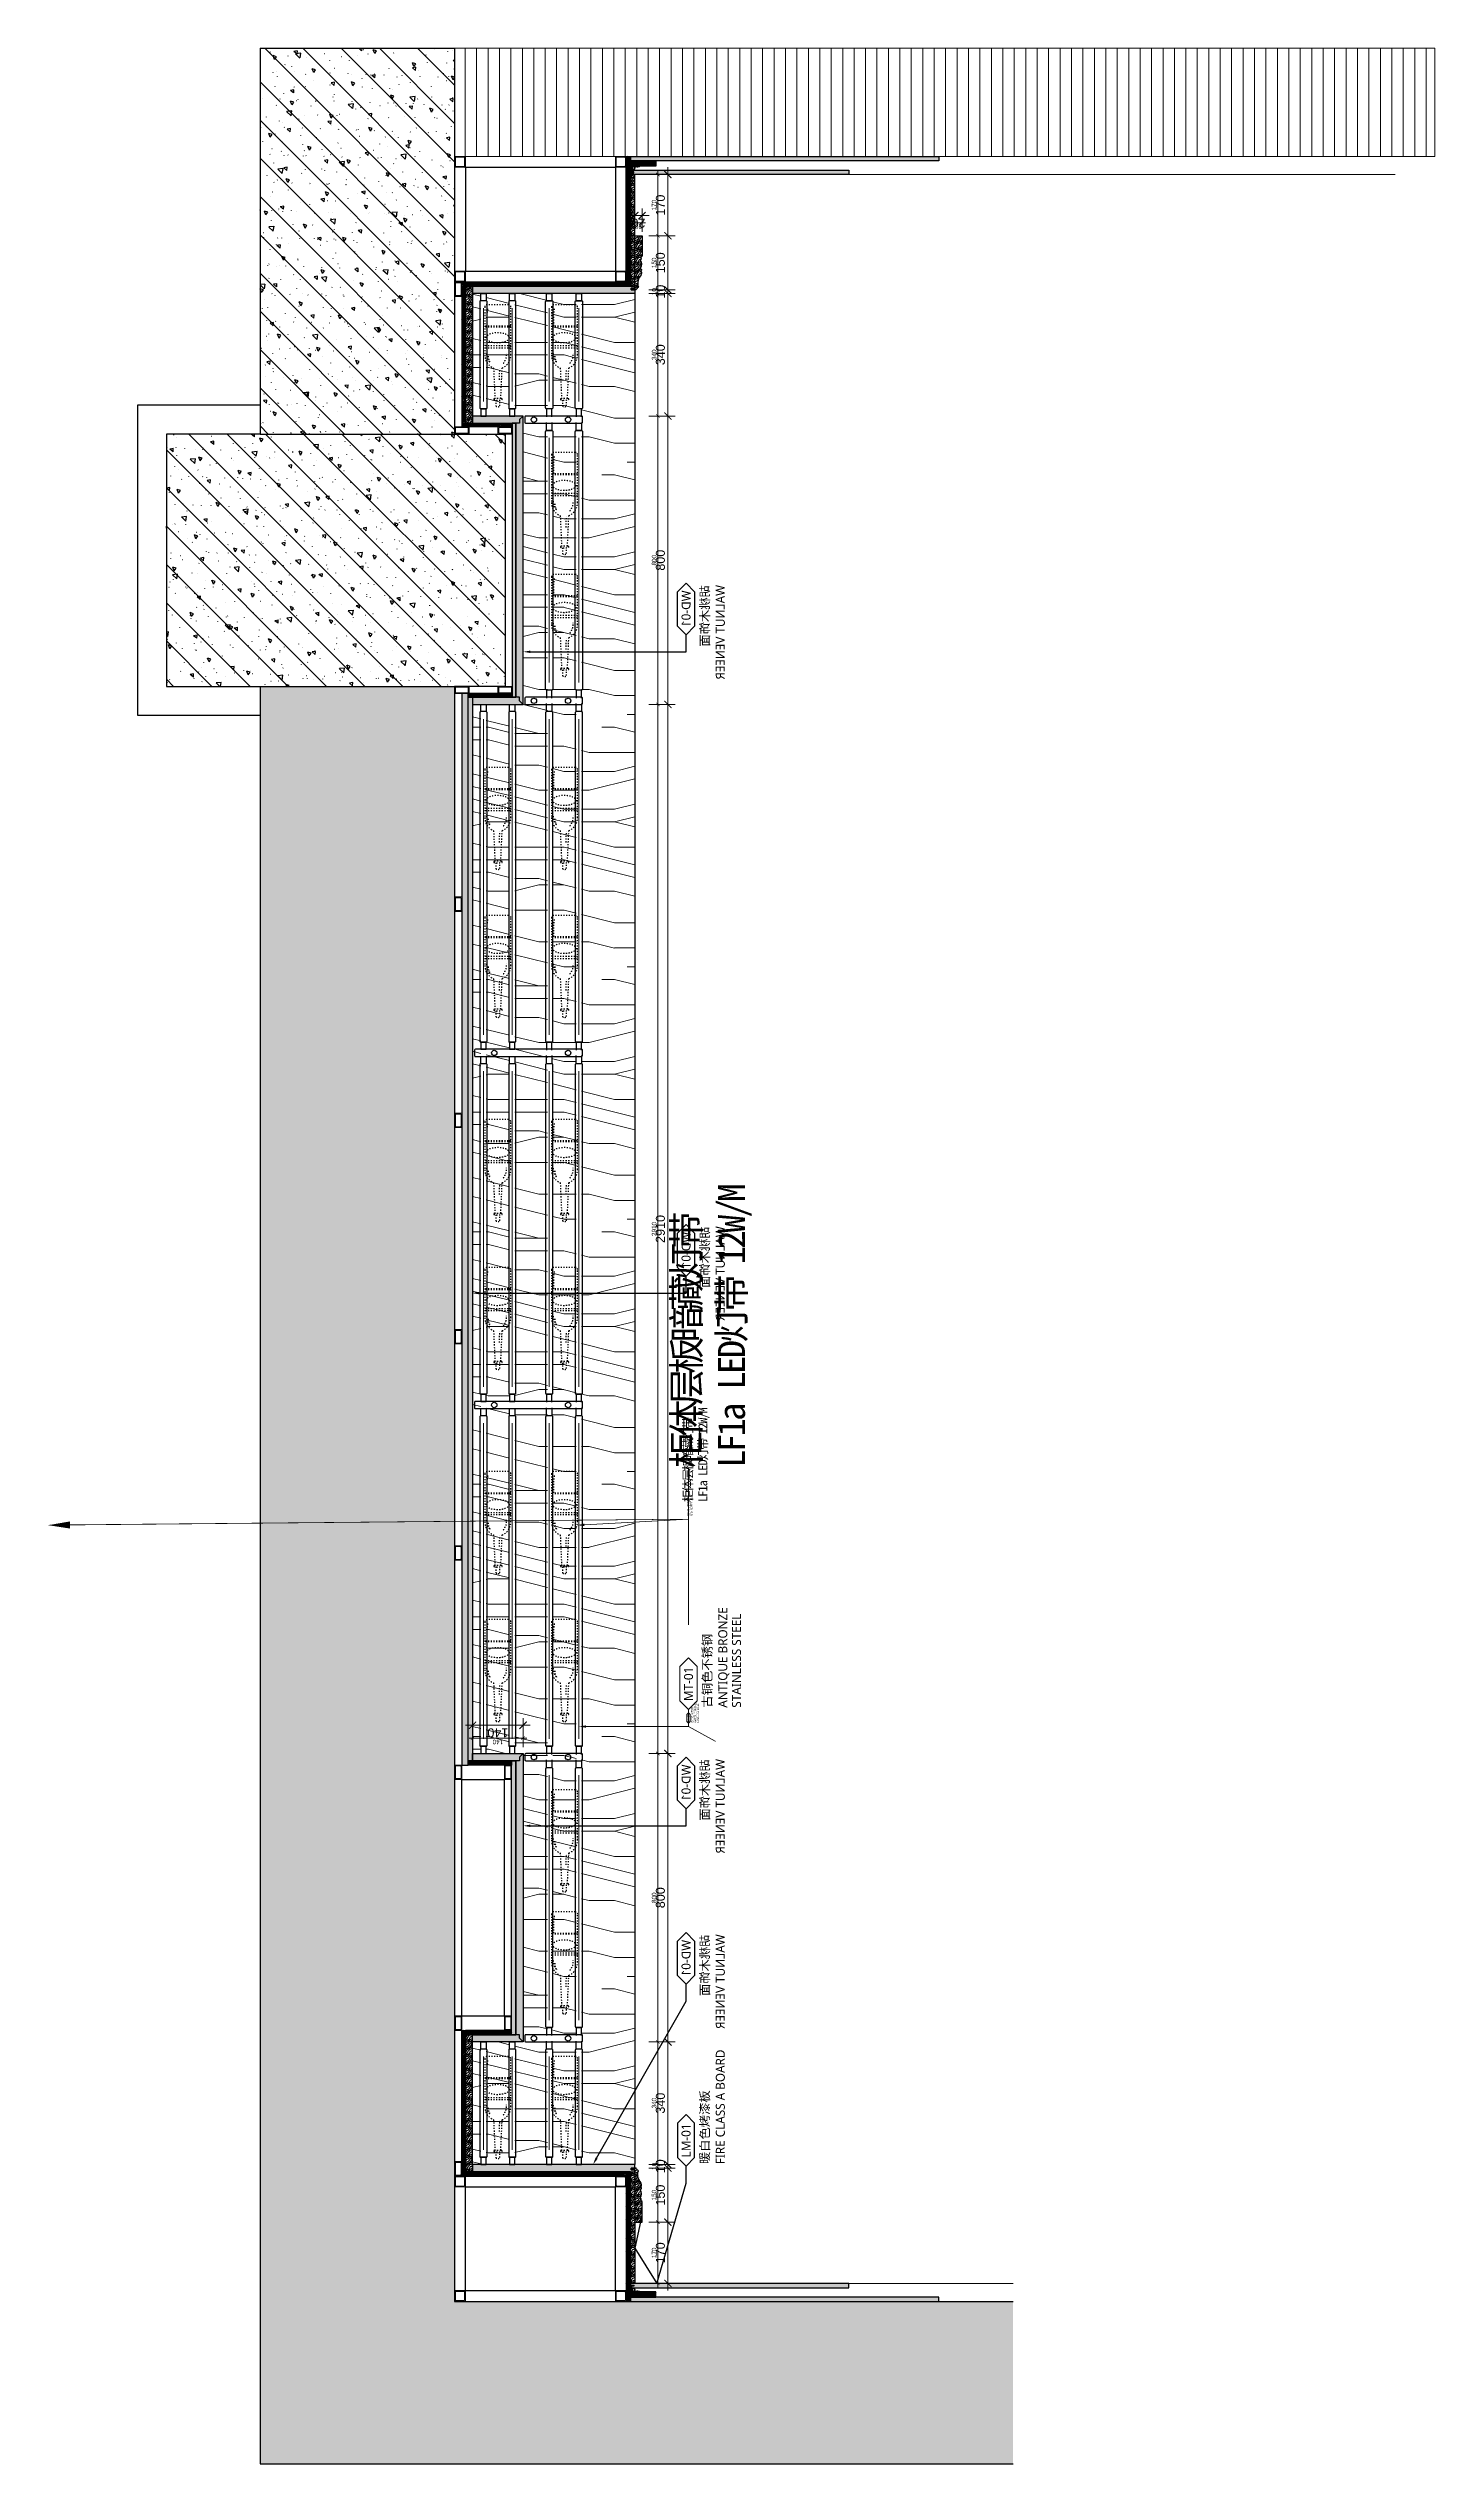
# Model space of a CAD drawing. Header units: millimetres. Extents: x 64682 to 95728, y -1640 to 17847.
# Drawn here: x 79141 to 82989, y 11147 to 17847 of the extents above; entities that cross this region are included whole.
import ezdxf
from ezdxf import colors
from ezdxf.entities.mleader import LeaderData, LeaderLine
from ezdxf.enums import TextEntityAlignment as Align
from ezdxf.math import Vec2, Vec3

# ---------------------------------------------------------------- set-up
doc = ezdxf.new("R2010")
doc.units = ezdxf.units.MM
for name, pattern in [('_ACM-G-HIDDEN', [4.7625, 3.175, -1.5875]), ('ACAD_ISO03W100', [30, 12, -18]), ('D04-03 - PANTRY CABINET DETAIL 1$0$ACM-G-CENTER2', [28.575, 19.05, -3.175, 3.175, -3.175])]:
    doc.linetypes.add(name, pattern=pattern)
doc.layers.get('Defpoints').update_dxf_attribs({"color": 250})
for name, color, linetype, lineweight in [('_ACM-A-ANNO-DIMS', 2, 'Continuous', 13), ('_ACM-A-ANNO-DIMS @ 10', 2, 'Continuous', 13), ('_ACM-A-ANNO-DIMS @ 2', 2, 'Continuous', 13), ('_ACM-A-ANNO-DIMS @ 30', 2, 'Continuous', 13), ('_ACM-A-ANNO-DIMS @ 5', 2, 'Continuous', 13), ('_ACM-A-DETL-PATT', 8, 'Continuous', 0), ('_ACM-A-DETL-THIN', 2, 'Continuous', 9), ('_ACM-A-ELVE-HACH', 251, 'Continuous', 9), ('_ACM-A-ELVE-HIDD', 1, '_ACM-G-HIDDEN', 13), ('_ACM-A-WALL-HACH', 251, 'Continuous', 9), ('I-PL-WALL-FHINISH', 73, 'Continuous', 13), ('I-WALL', 6, 'Continuous', 13)]:
    doc.layers.add(name, color=color, linetype=linetype, lineweight=lineweight)
for name, color, linetype in [('D-BASE-INTWALL', 1, 'Continuous'), ('I-DETL-LW01', 1, 'Continuous'), ('I-DETL-LW02', 2, 'Continuous'), ('I-DETL-LW251', 251, 'Continuous'), ('PE-尺寸标注', 44, 'Continuous'), ('WALL TYPE$0$G-ANNO-NOTE-CH', 7, 'Continuous'), ('WALL TYPE$0$HATCH', 8, 'Continuous'), ('WALL TYPE$0$I-SECT-LW03', 3, 'Continuous')]:
    doc.layers.add(name, color=color, linetype=linetype)
doc.styles.add('Arial', font='ARIALUNI.ttf')
doc.styles.add('Arial_1', font='arial.ttf', dxfattribs={"height": 75})
doc.styles.add('WALL TYPE$0$Aecom Chinese', font='Microsoft YaHei.ttf')
doc.dimstyles.new('Aec-Arch-M-注释性', dxfattribs={"dimscale": 2, "dimtxt": 2.5, "dimasz": 2, "dimexe": 2, "dimexo": 2, "dimgap": 0.8, "dimtad": 1, "dimdec": 0, "dimrnd": 5, "dimzin": 3, "dimdsep": 46, "dimtxsty": 'Arial', "dimblk": 'WALL TYPE$0$_ArchTick', "dimcen": 2.5, "dimdle": 2, "dimclrd": 256, "dimclrt": 256, "dimazin": 2, "dimtfac": 0.75, "dimtdec": 0, "dimtix": 1, "dimtmove": 2, "dimatfit": 2, "dimfxl": 5, "dimfxlon": 1, "dimtolj": 1, "dimtzin": 0, "dimlwd": -1, "dimarcsym": 0})
pattern_1 = [(45, (-39161.846, -12345.3858), (-2.24506403, 2.24506403), []), (135, (-39161.846, -12345.3858), (-6.7351921, 2.24506403), [7.9375, -4.7625])]
pattern_2 = [(45, (-2171.0588, -835.3772), (-2.245064, 2.245064), []), (135, (-2171.0588, -835.3772), (-6.735192, 2.245064), [7.9375, -4.7625])]
pattern_3 = [(63.43495, (-38938.295, -12036.003), (20, -1e-09), [4.621368, -17.739311]), (40.601295, (-38951.452, -12018.709), (20, 2e-08), [4.158067, -88.037378]), (40.601295, (-38941.452, -11998.709), (20, 2e-08), [4.158067, -88.037378]), (40.601295, (-38931.452, -11978.709), (20, -1e-08), [4.158067, -88.037378]), (63.43495, (-38948.442, -12038.798), (20, -1e-09), [4.237008, -18.123672]), (50.19443, (-38946.547, -12035.008), (20, 8e-10), [2.24049, -75.862006]), (50.19443, (-38936.547, -12015.008), (20, 8e-10), [2.24049, -75.862006]), (50.19443, (-38926.547, -11995.008), (20, 8e-10), [2.24049, -75.862006]), (21.80141, (-38945.113, -12033.2866), (20, -3e-08), [2.868712, -50.982936]), (33.690068, (-38942.45, -12032.221), (20, -1e-08), [2.521813, -33.5337]), (63.43495, (-38940.351, -12030.822), (20, -8e-09), [3.3552885, -19.005391]), (45, (-38938.851, -12027.821), (20, -5e-15), [2.717818, -53.850724]), (45, (-38928.851, -12007.821), (20, -5e-15), [2.717818, -53.850724]), (21.80141, (-38936.929, -12025.8995), (20, -3e-08), [2.19237, -51.659278]), (63.43495, (-38954.923, -12039.26), (20, -8e-09), [7.1896, -15.17108]), (50.19443, (-38951.708, -12032.829), (20, 8e-10), [4.573562, -73.528935]), (50.19443, (-38941.708, -12012.829), (20, 8e-10), [4.573562, -73.528935]), (50.19443, (-38931.708, -11992.829), (20, 8e-10), [4.573562, -73.528935]), (33.690068, (-38948.78, -12029.316), (20, -1e-08), [2.2405595, -33.814953]), (15.945396, (-38946.916, -12028.073), (20, -1.45e-06), [3.5624845, -69.238614]), (33.690068, (-38943.49, -12027.094), (20, -1e-08), [4.0929665, -31.962546]), (50.19443, (-38940.085, -12024.824), (20, 8e-10), [5.197338, -72.90516]), (50.19443, (-38930.085, -12004.824), (20, 8e-10), [5.197338, -72.90516]), (50.19443, (-38920.085, -11984.824), (20, -3e-09), [5.197338, -72.90516]), (21.80141, (-38936.758, -12020.831), (20, -3e-08), [5.7145015, -48.137147]), (50.19443, (-38956.228, -12031.869), (20, 8e-10), [5.214067, -72.88843]), (50.19443, (-38946.228, -12011.869), (20, 8e-10), [5.214067, -72.88843]), (50.19443, (-38936.228, -11991.869), (20, 8e-10), [5.214067, -72.88843]), (33.690068, (-38952.89, -12027.864), (20, -1e-08), [4.838075, -31.217438]), (26.56505, (-38948.865, -12025.18), (20, 1e-09), [7.98596, -81.456759]), (26.56505, (-38938.865, -12005.18), (20, 1e-09), [7.98596, -81.456759]), (40.601295, (-38941.722, -12021.608), (20, 2e-08), [4.319301, -87.876143]), (40.601295, (-38931.722, -12001.608), (20, 2e-08), [4.319301, -87.876143]), (40.601295, (-38921.722, -11981.608), (20, 2e-08), [4.319301, -87.876143]), (33.690068, (-38954.893, -12025.085), (20, -1e-08), [2.735792, -33.319722]), (26.565051, (-38952.617, -12023.568), (20, 8e-09), [7.158076, -82.284643]), (26.565051, (-38942.617, -12003.568), (20, -8e-08), [7.158076, -82.284643]), (40.601295, (-38946.215, -12020.367), (20, 2e-08), [1.700823, -90.494622]), (40.601295, (-38936.215, -12000.367), (20, 2e-08), [1.700823, -90.494622]), (40.601295, (-38926.215, -11980.367), (20, 2e-08), [1.700823, -90.494622])]
pattern_4 = [(333.43495, (-41981.415, -13788.775), (-1e-09, -20), [4.621368, -17.739311]), (310.601295, (-41964.121, -13775.618), (2e-08, -20), [4.158067, -88.037378]), (310.601295, (-41944.121, -13785.618), (2e-08, -20), [4.158067, -88.037378]), (310.601295, (-41924.121, -13795.618), (-1e-08, -20), [4.158067, -88.037378]), (333.43495, (-41984.21, -13778.628), (-1e-09, -20), [4.237008, -18.123672]), (320.19443, (-41980.42, -13780.523), (8e-10, -20), [2.24049, -75.862006]), (320.19443, (-41960.42, -13790.523), (8e-10, -20), [2.24049, -75.862006]), (320.19443, (-41940.42, -13800.523), (8e-10, -20), [2.24049, -75.862006]), (291.80141, (-41978.699, -13781.957), (-3e-08, -20), [2.868712, -50.982936]), (303.690068, (-41977.633, -13784.62), (-1e-08, -20), [2.521813, -33.5337]), (333.43495, (-41976.235, -13786.719), (-8e-09, -20), [3.3552885, -19.005391]), (315, (-41973.233, -13788.219), (-8e-15, -20), [2.717818, -53.850724]), (315, (-41953.233, -13798.219), (-8e-15, -20), [2.717818, -53.850724]), (291.80141, (-41971.312, -13790.141), (-3e-08, -20), [2.19237, -51.659278]), (333.43495, (-41984.672, -13772.147), (-8e-09, -20), [7.1896, -15.17108]), (320.19443, (-41978.241, -13775.362), (8e-10, -20), [4.573562, -73.528935]), (320.19443, (-41958.241, -13785.362), (8e-10, -20), [4.573562, -73.528935]), (320.19443, (-41938.241, -13795.362), (8e-10, -20), [4.573562, -73.528935]), (303.690068, (-41974.728, -13778.29), (-1e-08, -20), [2.2405595, -33.814953]), (285.945396, (-41973.485, -13780.154), (-1.45e-06, -20), [3.5624845, -69.2386145]), (303.690068, (-41972.506, -13783.58), (-1e-08, -20), [4.0929665, -31.962546]), (320.19443, (-41970.236, -13786.985), (8e-10, -20), [5.197338, -72.90516]), (320.19443, (-41950.236, -13796.985), (8e-10, -20), [5.197338, -72.90516]), (320.19443, (-41930.236, -13806.985), (-3e-09, -20), [5.197338, -72.90516]), (291.80141, (-41966.243, -13790.312), (-3e-08, -20), [5.7145015, -48.137147]), (320.19443, (-41977.281, -13770.842), (8e-10, -20), [5.214067, -72.88843]), (320.19443, (-41957.281, -13780.842), (8e-10, -20), [5.214067, -72.88843]), (320.19443, (-41937.281, -13790.842), (8e-10, -20), [5.214067, -72.88843]), (303.690068, (-41973.276, -13774.18), (-1e-08, -20), [4.838075, -31.217438]), (296.565051, (-41970.592, -13778.205), (1e-09, -20), [7.98596, -81.456759]), (296.565051, (-41950.592, -13788.205), (1e-09, -20), [7.98596, -81.456759]), (310.601295, (-41967.02, -13785.348), (2e-08, -20), [4.319301, -87.876143]), (310.601295, (-41947.02, -13795.348), (2e-08, -20), [4.319301, -87.876143]), (310.601295, (-41927.02, -13805.348), (2e-08, -20), [4.319301, -87.876143]), (303.690068, (-41970.497, -13772.177), (-1e-08, -20), [2.735792, -33.319722]), (296.565051, (-41968.98, -13774.453), (8e-09, -20), [7.158076, -82.284643]), (296.565051, (-41948.98, -13784.453), (-8e-08, -20), [7.158076, -82.284643]), (310.601295, (-41965.779, -13780.855), (2e-08, -20), [1.700823, -90.494622]), (310.601295, (-41945.779, -13790.855), (2e-08, -20), [1.700823, -90.494622]), (310.601295, (-41925.779, -13800.855), (2e-08, -20), [1.700823, -90.494622])]
pattern_5 = [(333.43495, (-72321.426, -13549.907), (-1e-09, -20), [4.6213684, -17.7393114]), (310.601295, (-72304.132, -13536.75), (2e-08, -20), [4.158067, -88.037378]), (310.601295, (-72284.132, -13546.75), (2e-08, -20), [4.158067, -88.037378]), (310.601295, (-72264.132, -13556.75), (-1e-08, -20), [4.158067, -88.037378]), (333.43495, (-72324.221, -13539.76), (-1e-09, -20), [4.237008, -18.123672]), (320.19443, (-72320.431, -13541.655), (8e-10, -20), [2.24049, -75.862006]), (320.19443, (-72300.431, -13551.655), (8e-10, -20), [2.24049, -75.862006]), (320.19443, (-72280.431, -13561.655), (8e-10, -20), [2.24049, -75.862006]), (291.80141, (-72318.71, -13543.089), (-3e-08, -20), [2.868712, -50.982936]), (303.690068, (-72317.645, -13545.753), (-1e-08, -20), [2.521813, -33.5337]), (333.43495, (-72316.246, -13547.851), (-8e-09, -20), [3.3552885, -19.005391]), (315, (-72313.245, -13549.351), (-8e-15, -20), [2.717818, -53.850724]), (315, (-72293.245, -13559.351), (-8e-15, -20), [2.717818, -53.850724]), (291.80141, (-72311.323, -13551.273), (-3e-08, -20), [2.19237, -51.659278]), (333.43495, (-72324.683, -13533.279), (-8e-09, -20), [7.1896, -15.17108]), (320.19443, (-72318.253, -13536.494), (8e-10, -20), [4.573562, -73.528935]), (320.19443, (-72298.253, -13546.494), (8e-10, -20), [4.573562, -73.528935]), (320.19443, (-72278.253, -13556.494), (8e-10, -20), [4.573562, -73.528935]), (303.690068, (-72314.739, -13539.422), (-1e-08, -20), [2.2405595, -33.8149534]), (285.945396, (-72313.496, -13541.2864), (-1.45e-06, -20), [3.5624845, -69.2386145]), (303.690068, (-72312.518, -13544.712), (-1e-08, -20), [4.0929665, -31.962546]), (320.19443, (-72310.247, -13548.117), (8e-10, -20), [5.197338, -72.905159]), (320.19443, (-72290.247, -13558.117), (8e-10, -20), [5.197338, -72.905159]), (320.19443, (-72270.247, -13568.117), (-3e-09, -20), [5.197338, -72.905159]), (291.80141, (-72306.2545, -13551.4446), (-3e-08, -20), [5.7145015, -48.137147]), (320.19443, (-72317.293, -13531.974), (8e-10, -20), [5.214067, -72.88843]), (320.19443, (-72297.293, -13541.974), (8e-10, -20), [5.214067, -72.88843]), (320.19443, (-72277.293, -13551.974), (8e-10, -20), [5.214067, -72.88843]), (303.690068, (-72313.287, -13535.312), (-1e-08, -20), [4.838075, -31.217438]), (296.565051, (-72310.603, -13539.338), (1e-09, -20), [7.98596, -81.456759]), (296.565051, (-72290.603, -13549.338), (1e-09, -20), [7.98596, -81.456759]), (310.601295, (-72307.032, -13546.48), (2e-08, -20), [4.319301, -87.876143]), (310.601295, (-72287.032, -13556.48), (2e-08, -20), [4.319301, -87.876143]), (310.601295, (-72267.032, -13566.48), (2e-08, -20), [4.319301, -87.876143]), (303.690068, (-72310.509, -13533.309), (-1e-08, -20), [2.7357916, -33.319722]), (296.565051, (-72308.991, -13535.585), (8e-09, -20), [7.158076, -82.284643]), (296.565051, (-72288.991, -13545.585), (-8e-08, -20), [7.158076, -82.284643]), (310.601295, (-72305.79, -13541.988), (2e-08, -20), [1.700823, -90.494622]), (310.601295, (-72285.79, -13551.988), (2e-08, -20), [1.700823, -90.494622]), (310.601295, (-72265.79, -13561.988), (2e-08, -20), [1.700823, -90.494622])]
pattern_6 = [(333.43495, (-72321.426, -13800.021), (-1e-09, -20), [4.6213684, -17.7393114]), (310.601295, (-72304.132, -13786.864), (2e-08, -20), [4.158067, -88.037378]), (310.601295, (-72284.132, -13796.864), (2e-08, -20), [4.158067, -88.037378]), (310.601295, (-72264.132, -13806.864), (-1e-08, -20), [4.158067, -88.037378]), (333.43495, (-72324.221, -13789.874), (-1e-09, -20), [4.237008, -18.123672]), (320.19443, (-72320.431, -13791.769), (8e-10, -20), [2.24049, -75.862006]), (320.19443, (-72300.431, -13801.769), (8e-10, -20), [2.24049, -75.862006]), (320.19443, (-72280.431, -13811.769), (8e-10, -20), [2.24049, -75.862006]), (291.80141, (-72318.71, -13793.203), (-3e-08, -20), [2.868712, -50.982936]), (303.690068, (-72317.645, -13795.867), (-1e-08, -20), [2.521813, -33.5337]), (333.43495, (-72316.246, -13797.965), (-8e-09, -20), [3.3552885, -19.005391]), (315, (-72313.245, -13799.465), (-8e-15, -20), [2.717818, -53.850724]), (315, (-72293.245, -13809.465), (-8e-15, -20), [2.717818, -53.850724]), (291.80141, (-72311.323, -13801.387), (-3e-08, -20), [2.19237, -51.659278]), (333.43495, (-72324.683, -13783.393), (-8e-09, -20), [7.1896, -15.17108]), (320.19443, (-72318.253, -13786.608), (8e-10, -20), [4.573562, -73.528935]), (320.19443, (-72298.253, -13796.608), (8e-10, -20), [4.573562, -73.528935]), (320.19443, (-72278.253, -13806.608), (8e-10, -20), [4.573562, -73.528935]), (303.690068, (-72314.739, -13789.536), (-1e-08, -20), [2.2405595, -33.8149534]), (285.945396, (-72313.496, -13791.4003), (-1.45e-06, -20), [3.5624845, -69.2386145]), (303.690068, (-72312.518, -13794.826), (-1e-08, -20), [4.0929665, -31.962546]), (320.19443, (-72310.247, -13798.231), (8e-10, -20), [5.197338, -72.905159]), (320.19443, (-72290.247, -13808.231), (8e-10, -20), [5.197338, -72.905159]), (320.19443, (-72270.247, -13818.231), (-3e-09, -20), [5.197338, -72.905159]), (291.80141, (-72306.2545, -13801.5585), (-3e-08, -20), [5.7145015, -48.137147]), (320.19443, (-72317.293, -13782.088), (8e-10, -20), [5.214067, -72.88843]), (320.19443, (-72297.293, -13792.088), (8e-10, -20), [5.214067, -72.88843]), (320.19443, (-72277.293, -13802.088), (8e-10, -20), [5.214067, -72.88843]), (303.690068, (-72313.287, -13785.426), (-1e-08, -20), [4.838075, -31.217438]), (296.565051, (-72310.603, -13789.452), (1e-09, -20), [7.98596, -81.456759]), (296.565051, (-72290.603, -13799.452), (1e-09, -20), [7.98596, -81.456759]), (310.601295, (-72307.032, -13796.594), (2e-08, -20), [4.319301, -87.876143]), (310.601295, (-72287.032, -13806.594), (2e-08, -20), [4.319301, -87.876143]), (310.601295, (-72267.032, -13816.594), (2e-08, -20), [4.319301, -87.876143]), (303.690068, (-72310.509, -13783.423), (-1e-08, -20), [2.7357916, -33.319722]), (296.565051, (-72308.991, -13785.699), (8e-09, -20), [7.158076, -82.284643]), (296.565051, (-72288.991, -13795.699), (-8e-08, -20), [7.158076, -82.284643]), (310.601295, (-72305.79, -13792.101), (2e-08, -20), [1.700823, -90.494622]), (310.601295, (-72285.79, -13802.101), (2e-08, -20), [1.700823, -90.494622]), (310.601295, (-72265.79, -13812.101), (2e-08, -20), [1.700823, -90.494622])]
pattern_7 = [(315, (-13787.3857, 34905.732), (2.24506403, 2.24506403), []), (45, (-13787.3857, 34905.732), (2.24506403, 6.7351921), [7.9375, -4.7625])]
pattern_8 = [(225, (33721.8452, 10141.3865), (2.24506403, -2.24506403), []), (315, (33721.8452, 10141.3865), (6.7351921, -2.24506403), [7.9375, -4.7625])]
pattern_9 = [(315, (-13427.3864, 35355.846), (2.24506403, 2.24506403), []), (45, (-13427.3864, 35355.846), (2.24506403, 6.7351921), [7.9375, -4.7625])]
pattern_10 = [(333.43495, (-72011.427, -13349.907), (-1e-09, -20), [4.6213684, -17.7393114]), (310.601295, (-71994.133, -13336.75), (2e-08, -20), [4.158067, -88.037378]), (310.601295, (-71974.133, -13346.75), (2e-08, -20), [4.158067, -88.037378]), (310.601295, (-71954.133, -13356.75), (-1e-08, -20), [4.158067, -88.037378]), (333.43495, (-72014.222, -13339.76), (-1e-09, -20), [4.237008, -18.123672]), (320.19443, (-72010.432, -13341.655), (8e-10, -20), [2.24049, -75.862006]), (320.19443, (-71990.432, -13351.655), (8e-10, -20), [2.24049, -75.862006]), (320.19443, (-71970.432, -13361.655), (8e-10, -20), [2.24049, -75.862006]), (291.80141, (-72008.711, -13343.089), (-3e-08, -20), [2.868712, -50.982936]), (303.690068, (-72007.645, -13345.753), (-1e-08, -20), [2.521813, -33.5337]), (333.43495, (-72006.247, -13347.851), (-8e-09, -20), [3.3552885, -19.005391]), (315, (-72003.246, -13349.351), (-8e-15, -20), [2.717818, -53.850724]), (315, (-71983.246, -13359.351), (-8e-15, -20), [2.717818, -53.850724]), (291.80141, (-72001.324, -13351.273), (-3e-08, -20), [2.19237, -51.659278]), (333.43495, (-72014.684, -13333.279), (-8e-09, -20), [7.1896, -15.17108]), (320.19443, (-72008.253, -13336.494), (8e-10, -20), [4.573562, -73.528935]), (320.19443, (-71988.253, -13346.494), (8e-10, -20), [4.573562, -73.528935]), (320.19443, (-71968.253, -13356.494), (8e-10, -20), [4.573562, -73.528935]), (303.690068, (-72004.74, -13339.422), (-1e-08, -20), [2.2405595, -33.8149534]), (285.945396, (-72003.497, -13341.2864), (-1.45e-06, -20), [3.5624845, -69.2386145]), (303.690068, (-72002.518, -13344.712), (-1e-08, -20), [4.0929665, -31.962546]), (320.19443, (-72000.248, -13348.117), (8e-10, -20), [5.197338, -72.905159]), (320.19443, (-71980.248, -13358.117), (8e-10, -20), [5.197338, -72.905159]), (320.19443, (-71960.248, -13368.117), (-3e-09, -20), [5.197338, -72.905159]), (291.80141, (-71996.255, -13351.4446), (-3e-08, -20), [5.7145015, -48.137147]), (320.19443, (-72007.293, -13331.974), (8e-10, -20), [5.214067, -72.88843]), (320.19443, (-71987.293, -13341.974), (8e-10, -20), [5.214067, -72.88843]), (320.19443, (-71967.293, -13351.974), (8e-10, -20), [5.214067, -72.88843]), (303.690068, (-72003.288, -13335.312), (-1e-08, -20), [4.838075, -31.217438]), (296.565051, (-72000.604, -13339.338), (1e-09, -20), [7.98596, -81.456759]), (296.565051, (-71980.604, -13349.338), (1e-09, -20), [7.98596, -81.456759]), (310.601295, (-71997.033, -13346.48), (2e-08, -20), [4.319301, -87.876143]), (310.601295, (-71977.033, -13356.48), (2e-08, -20), [4.319301, -87.876143]), (310.601295, (-71957.033, -13366.48), (2e-08, -20), [4.319301, -87.876143]), (303.690068, (-72000.51, -13333.309), (-1e-08, -20), [2.7357916, -33.319722]), (296.565051, (-71998.992, -13335.585), (8e-09, -20), [7.158076, -82.284643]), (296.565051, (-71978.992, -13345.585), (-8e-08, -20), [7.158076, -82.284643]), (310.601295, (-71995.791, -13341.988), (2e-08, -20), [1.700823, -90.494622]), (310.601295, (-71975.791, -13351.988), (2e-08, -20), [1.700823, -90.494622]), (310.601295, (-71955.791, -13361.988), (2e-08, -20), [1.700823, -90.494622])]
pattern_11 = [(315, (-8669.2726, 35223.8468), (2.24506403, 2.24506403), []), (45, (-8669.2726, 35223.8468), (2.24506403, 6.7351921), [7.9375, -4.7625])]
pattern_12 = [(45, (-34719.8452, -11257.2726), (-2.24506403, 2.24506403), []), (135, (-34719.8452, -11257.2726), (-6.7351921, 2.24506403), [7.9375, -4.7625])]

# ---------------------------------------------------------------- blocks, each defined once
blk = doc.blocks.new('海龙_1215173755')
at = {"layer": 'WALL TYPE$0$HATCH', "ltscale": 2}
h = blk.add_hatch(dxfattribs=at)
h.set_pattern_fill('ANSI32', color=256, scale=0.5)
h.set_pattern_definition([(45, (-39299.698, -12402.6693), (-3.36759605, 3.36759605), []), (45, (-39297.453, -12402.6693), (-3.36759605, 3.36759605), [])])
edge = h.paths.add_edge_path()
edge.add_line((2.3, -7.2), (2.3, 11.3))
edge.add_line((2.3, 11.3), (-2.8, 11.3))
edge.add_arc((-2.8, 9.3), 2, 90, 201.21389)
edge.add_arc((-6, 5.9), 2.97, -243.0808, 63.0808, ccw=False)
edge.add_arc((-9.2, 9.3), 2, 338.78611, 450)
edge.add_line((-9.2, 11.3), (-22.7, 11.3))
edge.add_line((-22.7, 11.3), (-22.7, 9.3))
edge.add_line((-22.7, 9.3), (-9.2, 9.3))
edge.add_arc((-6, 6.1), 4.51, 135.30329, 404.69671)
edge.add_line((-2.8, 9.3), (0.3, 9.3))
edge.add_line((0.3, 9.3), (0.3, -3.5))
edge.add_line((0.3, -3.5), (0.3, -5.1))
edge.add_line((0.3, -5.1), (-6.5, -5.1))
edge.add_line((-6.5, -5.1), (-6.5, -7.2))
edge.add_line((-6.5, -7.2), (2.3, -7.2))
at = {"color": 1, "linetype": 'Continuous', "lineweight": 15}
blk.add_lwpolyline([(2.3, -7.2), (2.3, 11.3), (-2.8, 11.3, 0.527318), (-4.6, 8.5, -4.178276), (-7.3, 8.5, 0.527318), (-9.2, 11.3), (-22.7, 11.3), (-22.7, 9.3), (-9.2, 9.3, 2.396256), (-2.8, 9.3), (0.3, 9.3), (0.3, -3.5), (0.3, -5.1), (-6.5, -5.1), (-6.5, -7.2)], format="xyb", close=True, dxfattribs=at)
at = {"color": 1, "linetype": 'Continuous', "lineweight": 15, "elevation": 7.8}
blk.add_lwpolyline([(-17.3, 24.1), (-17.3, 8.5), (-15.2, 8.5), (-15.2, 24.1)], close=True, dxfattribs=at)
blk = doc.blocks.new('A$C4abdce61')
at = {"layer": '_ACM-A-DETL-PATT'}
for points in [[(1.5, 0), (28.5, 0, 0.4142136), (30, 1.5), (30, 28.5, 0.4142136), (28.5, 30), (1.5, 30, 0.4142136), (0, 28.5), (0, 1.5, 0.4142136)], [(3.75, 2.25), (26.25, 2.25, 0.4142136), (27.75, 3.75), (27.75, 26.25, 0.4142136), (26.25, 27.75), (3.75, 27.75, 0.4142136), (2.25, 26.25), (2.25, 3.75, 0.4142136)]]:
    blk.add_lwpolyline(points, format="xyb", close=True, dxfattribs=at)
blk = doc.blocks.new('K_20')
at = {"layer": '_ACM-A-DETL-PATT'}
for points in [[(-18.5, -20), (18.5, -20, 0.4142136), (20, -18.5), (20, -1.5, 0.4142136), (18.5, 0), (-18.5, 0, 0.4142136), (-20, -1.5), (-20, -18.5, 0.4142136)], [(-16.25, -17.75), (16.25, -17.75, 0.4142136), (17.75, -16.25), (17.75, -3.75, 0.4142136), (16.25, -2.25), (-16.25, -2.25, 0.4142136), (-17.75, -3.75), (-17.75, -16.25, 0.4142136)]]:
    blk.add_lwpolyline(points, format="xyb", close=True, dxfattribs=at)
blk = doc.blocks.new('K_35')
at = {"color": 8, "linetype": 'ACAD_ISO03W100', "lineweight": -2, "ltscale": 0.25}
for points in [[(-264.4, 5.7), (-280.7, 5.7, 0.420258), (-280.7, -5.7), (-264.4, -5.7)], [(-134.9, 31.2, 0.237959), (-161.2, 20.7, -0.17098), (-142.3, 26.8)], [(-11.3, 28.7, 0.059681), (-59.6, 30.3)], [(-162.5, -14.9, 0.201828), (-134, -24)]]:
    blk.add_lwpolyline(points, format="xyb", dxfattribs=at)
blk.add_lwpolyline([(-175.7, -11.9, 0.307785), (-139.3, -36), (-6, -36, 0.414214), (0, -30), (0, 30, 0.414214), (-6, 36), (-139.3, 36, 0.307785), (-175.7, 11.9), (-260.5, 8.1, 0.080951), (-261.5, 11.6, 0.050461), (-263.4, 11.5, 0.114655), (-263.4, -11.5, 0.050461), (-261.5, -11.6, 0.080951), (-260.5, -8.1)], format="xyb", close=True, dxfattribs=at)
for points in [[(-260.5, -8.1), (-260.5, 8.1)], [(-120.4, -36), (-120.4, 36)], [(-114.3, -36), (-114.3, 36)], [(-62, -36), (-62, 36)], [(-59.6, -36), (-59.6, 36)], [(-208, -4.6), (-178, -5.2)]]:
    blk.add_lwpolyline(points, dxfattribs=at)
blk.add_ellipse((-91.6, 0.7), major_axis=(0, -31.9), ratio=0.453704, dxfattribs=at)
blk = doc.blocks.new('WALL TYPE$0$_ArchTick')
at = {"color": 0, "linetype": 'ByBlock', "const_width": 0.15}
blk.add_lwpolyline([(-0.5, -0.5), (0.5, 0.5)], dxfattribs=at)
blk = doc.blocks.new('*D138')
at = {"layer": '_ACM-A-ANNO-DIMS', "transparency": 16777216}
for p, q in [((81990.8, 12088), (81980.8, 12088)), ((82000.8, 12088), (81990.8, 12088)), ((82000.8, 12088), (82010.8, 12088))]:
    blk.add_line(p, q, dxfattribs=at)
at = {"layer": '_ACM-A-ANNO-DIMS', "color": 0, "lineweight": -2, "transparency": 16777216}
for p, q in [((81990.8, 12113), (81990.8, 12078)), ((82000.8, 12113), (82000.8, 12078))]:
    blk.add_line(p, q, dxfattribs=at)
at = {"layer": 'Defpoints', "color": 0, "transparency": 16777216}
for p in [(81990.8, 12151.9), (82000.8, 12151.9), (81990.8, 12088)]:
    blk.add_point(p, dxfattribs=at)
at = {"layer": '_ACM-A-ANNO-DIMS', "transparency": 16777216, "xscale": 10, "yscale": 10, "zscale": 10}
blk.add_blockref('WALL TYPE$0$_ArchTick', (81990.8, 12088), dxfattribs=at)
at = {"layer": '_ACM-A-ANNO-DIMS', "transparency": 16777216, "xscale": 10, "yscale": 10, "zscale": 10, "rotation": 180}
blk.add_blockref('WALL TYPE$0$_ArchTick', (82000.8, 12088), dxfattribs=at)
at = {"layer": '_ACM-A-ANNO-DIMS', "transparency": 16777216, "insert": (81995.8, 12098.4), "char_height": 12.5, "attachment_point": 5, "style": 'Arial'}
blk.add_mtext('\\A1;10', dxfattribs=at)
blk = doc.blocks.new('*D139')
at = {"layer": '_ACM-A-ANNO-DIMS', "transparency": 16777216}
for p, q in [((81990.8, 12060.1), (81970.8, 12060.1)), ((82000.8, 12060.1), (81990.8, 12060.1)), ((82000.8, 12060.1), (82020.8, 12060.1))]:
    blk.add_line(p, q, dxfattribs=at)
at = {"layer": '_ACM-A-ANNO-DIMS', "color": 0, "lineweight": -2, "transparency": 16777216}
for p, q in [((81990.8, 12110.1), (81990.8, 12040.1)), ((82000.8, 12110.1), (82000.8, 12040.1))]:
    blk.add_line(p, q, dxfattribs=at)
at = {"layer": 'Defpoints', "color": 0, "transparency": 16777216}
for p in [(81990.8, 12151.9), (82000.8, 12151.9), (81990.8, 12060.1)]:
    blk.add_point(p, dxfattribs=at)
at = {"layer": '_ACM-A-ANNO-DIMS', "transparency": 16777216, "xscale": 20, "yscale": 20, "zscale": 20}
blk.add_blockref('WALL TYPE$0$_ArchTick', (81990.8, 12060.1), dxfattribs=at)
at = {"layer": '_ACM-A-ANNO-DIMS', "transparency": 16777216, "xscale": 20, "yscale": 20, "zscale": 20, "rotation": 180}
blk.add_blockref('WALL TYPE$0$_ArchTick', (82000.8, 12060.1), dxfattribs=at)
at = {"layer": '_ACM-A-ANNO-DIMS', "transparency": 16777216, "insert": (81995.8, 12080.9), "char_height": 25, "attachment_point": 5, "style": 'Arial'}
blk.add_mtext('\\A1;10', dxfattribs=at)
blk = doc.blocks.new('*D140')
at = {"layer": '_ACM-A-ANNO-DIMS', "transparency": 16777216}
blk.add_line((82000.8, 12088), (81830.8, 12088), dxfattribs=at)
at = {"layer": '_ACM-A-ANNO-DIMS', "color": 0, "lineweight": -2, "transparency": 16777216}
for p, q in [((81840.8, 12113), (81840.8, 12078)), ((81990.8, 12113), (81990.8, 12078))]:
    blk.add_line(p, q, dxfattribs=at)
at = {"layer": 'Defpoints', "color": 0, "transparency": 16777216}
for p in [(81840.8, 12151.9), (81990.8, 12151.9), (81840.8, 12088)]:
    blk.add_point(p, dxfattribs=at)
at = {"layer": '_ACM-A-ANNO-DIMS', "transparency": 16777216, "xscale": 10, "yscale": 10, "zscale": 10, "rotation": 180}
blk.add_blockref('WALL TYPE$0$_ArchTick', (81840.8, 12088), dxfattribs=at)
at = {"layer": '_ACM-A-ANNO-DIMS', "transparency": 16777216, "xscale": 10, "yscale": 10, "zscale": 10}
blk.add_blockref('WALL TYPE$0$_ArchTick', (81990.8, 12088), dxfattribs=at)
at = {"layer": '_ACM-A-ANNO-DIMS', "transparency": 16777216, "insert": (81915.8, 12098.4), "char_height": 12.5, "attachment_point": 5, "style": 'Arial'}
blk.add_mtext('\\A1;150', dxfattribs=at)
blk = doc.blocks.new('*D141')
at = {"layer": '_ACM-A-ANNO-DIMS', "transparency": 16777216}
blk.add_line((82010.8, 12060.1), (81820.8, 12060.1), dxfattribs=at)
at = {"layer": '_ACM-A-ANNO-DIMS', "color": 0, "lineweight": -2, "transparency": 16777216}
for p, q in [((81840.8, 12110.1), (81840.8, 12040.1)), ((81990.8, 12110.1), (81990.8, 12040.1))]:
    blk.add_line(p, q, dxfattribs=at)
at = {"layer": 'Defpoints', "color": 0, "transparency": 16777216}
for p in [(81840.8, 12151.9), (81990.8, 12151.9), (81840.8, 12060.1)]:
    blk.add_point(p, dxfattribs=at)
at = {"layer": '_ACM-A-ANNO-DIMS', "transparency": 16777216, "xscale": 20, "yscale": 20, "zscale": 20, "rotation": 180}
blk.add_blockref('WALL TYPE$0$_ArchTick', (81840.8, 12060.1), dxfattribs=at)
at = {"layer": '_ACM-A-ANNO-DIMS', "transparency": 16777216, "xscale": 20, "yscale": 20, "zscale": 20}
blk.add_blockref('WALL TYPE$0$_ArchTick', (81990.8, 12060.1), dxfattribs=at)
at = {"layer": '_ACM-A-ANNO-DIMS', "transparency": 16777216, "insert": (81915.8, 12080.9), "char_height": 25, "attachment_point": 5, "style": 'Arial'}
blk.add_mtext('\\A1;150', dxfattribs=at)
blk = doc.blocks.new('*D142')
at = {"layer": '_ACM-A-ANNO-DIMS', "transparency": 16777216}
blk.add_line((81850.8, 12088), (81660.8, 12088), dxfattribs=at)
at = {"layer": '_ACM-A-ANNO-DIMS', "color": 0, "lineweight": -2, "transparency": 16777216}
for p, q in [((81670.8, 12113), (81670.8, 12078)), ((81840.8, 12113), (81840.8, 12078))]:
    blk.add_line(p, q, dxfattribs=at)
at = {"layer": 'Defpoints', "color": 0, "transparency": 16777216}
for p in [(81670.8, 12151.9), (81840.8, 12151.9), (81670.8, 12088)]:
    blk.add_point(p, dxfattribs=at)
at = {"layer": '_ACM-A-ANNO-DIMS', "transparency": 16777216, "xscale": 10, "yscale": 10, "zscale": 10, "rotation": 180}
blk.add_blockref('WALL TYPE$0$_ArchTick', (81670.8, 12088), dxfattribs=at)
at = {"layer": '_ACM-A-ANNO-DIMS', "transparency": 16777216, "xscale": 10, "yscale": 10, "zscale": 10}
blk.add_blockref('WALL TYPE$0$_ArchTick', (81840.8, 12088), dxfattribs=at)
at = {"layer": '_ACM-A-ANNO-DIMS', "transparency": 16777216, "insert": (81755.8, 12098.4), "char_height": 12.5, "attachment_point": 5, "style": 'Arial'}
blk.add_mtext('\\A1;170', dxfattribs=at)
blk = doc.blocks.new('*D143')
at = {"layer": '_ACM-A-ANNO-DIMS', "transparency": 16777216}
blk.add_line((81860.8, 12060.1), (81650.8, 12060.1), dxfattribs=at)
at = {"layer": '_ACM-A-ANNO-DIMS', "color": 0, "lineweight": -2, "transparency": 16777216}
for p, q in [((81670.8, 12110.1), (81670.8, 12040.1)), ((81840.8, 12110.1), (81840.8, 12040.1))]:
    blk.add_line(p, q, dxfattribs=at)
at = {"layer": 'Defpoints', "color": 0, "transparency": 16777216}
for p in [(81670.8, 12151.9), (81840.8, 12151.9), (81670.8, 12060.1)]:
    blk.add_point(p, dxfattribs=at)
at = {"layer": '_ACM-A-ANNO-DIMS', "transparency": 16777216, "xscale": 20, "yscale": 20, "zscale": 20, "rotation": 180}
blk.add_blockref('WALL TYPE$0$_ArchTick', (81670.8, 12060.1), dxfattribs=at)
at = {"layer": '_ACM-A-ANNO-DIMS', "transparency": 16777216, "xscale": 20, "yscale": 20, "zscale": 20}
blk.add_blockref('WALL TYPE$0$_ArchTick', (81840.8, 12060.1), dxfattribs=at)
at = {"layer": '_ACM-A-ANNO-DIMS', "transparency": 16777216, "insert": (81755.8, 12080.9), "char_height": 25, "attachment_point": 5, "style": 'Arial'}
blk.add_mtext('\\A1;170', dxfattribs=at)
blk = doc.blocks.new('*D144')
at = {"layer": '_ACM-A-ANNO-DIMS', "transparency": 16777216}
blk.add_line((87200.8, 12088), (86840.8, 12088), dxfattribs=at)
at = {"layer": '_ACM-A-ANNO-DIMS', "color": 0, "lineweight": -2, "transparency": 16777216}
for p, q in [((86850.8, 12113), (86850.8, 12078)), ((87190.8, 12113), (87190.8, 12078))]:
    blk.add_line(p, q, dxfattribs=at)
at = {"layer": 'Defpoints', "color": 0, "transparency": 16777216}
for p in [(86850.8, 12151.9), (87190.8, 12151.9), (86850.8, 12088)]:
    blk.add_point(p, dxfattribs=at)
at = {"layer": '_ACM-A-ANNO-DIMS', "transparency": 16777216, "xscale": 10, "yscale": 10, "zscale": 10, "rotation": 180}
blk.add_blockref('WALL TYPE$0$_ArchTick', (86850.8, 12088), dxfattribs=at)
at = {"layer": '_ACM-A-ANNO-DIMS', "transparency": 16777216, "xscale": 10, "yscale": 10, "zscale": 10}
blk.add_blockref('WALL TYPE$0$_ArchTick', (87190.8, 12088), dxfattribs=at)
at = {"layer": '_ACM-A-ANNO-DIMS', "transparency": 16777216, "insert": (87020.8, 12098.4), "char_height": 12.5, "attachment_point": 5, "style": 'Arial'}
blk.add_mtext('\\A1;340', dxfattribs=at)
blk = doc.blocks.new('*D145')
at = {"layer": '_ACM-A-ANNO-DIMS', "transparency": 16777216}
blk.add_line((87210.8, 12060.1), (86830.8, 12060.1), dxfattribs=at)
at = {"layer": '_ACM-A-ANNO-DIMS', "color": 0, "lineweight": -2, "transparency": 16777216}
for p, q in [((86850.8, 12110.1), (86850.8, 12040.1)), ((87190.8, 12110.1), (87190.8, 12040.1))]:
    blk.add_line(p, q, dxfattribs=at)
at = {"layer": 'Defpoints', "color": 0, "transparency": 16777216}
for p in [(86850.8, 12151.9), (87190.8, 12151.9), (86850.8, 12060.1)]:
    blk.add_point(p, dxfattribs=at)
at = {"layer": '_ACM-A-ANNO-DIMS', "transparency": 16777216, "xscale": 20, "yscale": 20, "zscale": 20, "rotation": 180}
blk.add_blockref('WALL TYPE$0$_ArchTick', (86850.8, 12060.1), dxfattribs=at)
at = {"layer": '_ACM-A-ANNO-DIMS', "transparency": 16777216, "xscale": 20, "yscale": 20, "zscale": 20}
blk.add_blockref('WALL TYPE$0$_ArchTick', (87190.8, 12060.1), dxfattribs=at)
at = {"layer": '_ACM-A-ANNO-DIMS', "transparency": 16777216, "insert": (87020.8, 12080.9), "char_height": 25, "attachment_point": 5, "style": 'Arial'}
blk.add_mtext('\\A1;340', dxfattribs=at)
blk = doc.blocks.new('*D146')
at = {"layer": '_ACM-A-ANNO-DIMS', "transparency": 16777216}
for p, q in [((87190.8, 12088), (87180.8, 12088)), ((87200.8, 12088), (87190.8, 12088)), ((87200.8, 12088), (87210.8, 12088))]:
    blk.add_line(p, q, dxfattribs=at)
at = {"layer": '_ACM-A-ANNO-DIMS', "color": 0, "lineweight": -2, "transparency": 16777216}
for p, q in [((87190.8, 12113), (87190.8, 12078)), ((87200.8, 12113), (87200.8, 12078))]:
    blk.add_line(p, q, dxfattribs=at)
at = {"layer": 'Defpoints', "color": 0, "transparency": 16777216}
for p in [(87190.8, 12151.9), (87200.8, 12151.9), (87190.8, 12088)]:
    blk.add_point(p, dxfattribs=at)
at = {"layer": '_ACM-A-ANNO-DIMS', "transparency": 16777216, "xscale": 10, "yscale": 10, "zscale": 10}
blk.add_blockref('WALL TYPE$0$_ArchTick', (87190.8, 12088), dxfattribs=at)
at = {"layer": '_ACM-A-ANNO-DIMS', "transparency": 16777216, "xscale": 10, "yscale": 10, "zscale": 10, "rotation": 180}
blk.add_blockref('WALL TYPE$0$_ArchTick', (87200.8, 12088), dxfattribs=at)
at = {"layer": '_ACM-A-ANNO-DIMS', "transparency": 16777216, "insert": (87195.8, 12098.4), "char_height": 12.5, "attachment_point": 5, "style": 'Arial'}
blk.add_mtext('\\A1;10', dxfattribs=at)
blk = doc.blocks.new('*D147')
at = {"layer": '_ACM-A-ANNO-DIMS', "transparency": 16777216}
for p, q in [((87190.8, 12060.1), (87170.8, 12060.1)), ((87200.8, 12060.1), (87190.8, 12060.1)), ((87200.8, 12060.1), (87220.8, 12060.1))]:
    blk.add_line(p, q, dxfattribs=at)
at = {"layer": '_ACM-A-ANNO-DIMS', "color": 0, "lineweight": -2, "transparency": 16777216}
for p, q in [((87190.8, 12110.1), (87190.8, 12040.1)), ((87200.8, 12110.1), (87200.8, 12040.1))]:
    blk.add_line(p, q, dxfattribs=at)
at = {"layer": 'Defpoints', "color": 0, "transparency": 16777216}
for p in [(87190.8, 12151.9), (87200.8, 12151.9), (87190.8, 12060.1)]:
    blk.add_point(p, dxfattribs=at)
at = {"layer": '_ACM-A-ANNO-DIMS', "transparency": 16777216, "xscale": 20, "yscale": 20, "zscale": 20}
blk.add_blockref('WALL TYPE$0$_ArchTick', (87190.8, 12060.1), dxfattribs=at)
at = {"layer": '_ACM-A-ANNO-DIMS', "transparency": 16777216, "xscale": 20, "yscale": 20, "zscale": 20, "rotation": 180}
blk.add_blockref('WALL TYPE$0$_ArchTick', (87200.8, 12060.1), dxfattribs=at)
at = {"layer": '_ACM-A-ANNO-DIMS', "transparency": 16777216, "insert": (87195.8, 12080.9), "char_height": 25, "attachment_point": 5, "style": 'Arial'}
blk.add_mtext('\\A1;10', dxfattribs=at)
blk = doc.blocks.new('*D148')
at = {"layer": '_ACM-A-ANNO-DIMS', "transparency": 16777216}
blk.add_line((87360.8, 12088), (87190.8, 12088), dxfattribs=at)
at = {"layer": '_ACM-A-ANNO-DIMS', "color": 0, "lineweight": -2, "transparency": 16777216}
for p, q in [((87200.8, 12113), (87200.8, 12078)), ((87350.8, 12113), (87350.8, 12078))]:
    blk.add_line(p, q, dxfattribs=at)
at = {"layer": 'Defpoints', "color": 0, "transparency": 16777216}
for p in [(87200.8, 12151.9), (87350.8, 12151.9), (87200.8, 12088)]:
    blk.add_point(p, dxfattribs=at)
at = {"layer": '_ACM-A-ANNO-DIMS', "transparency": 16777216, "xscale": 10, "yscale": 10, "zscale": 10, "rotation": 180}
blk.add_blockref('WALL TYPE$0$_ArchTick', (87200.8, 12088), dxfattribs=at)
at = {"layer": '_ACM-A-ANNO-DIMS', "transparency": 16777216, "xscale": 10, "yscale": 10, "zscale": 10}
blk.add_blockref('WALL TYPE$0$_ArchTick', (87350.8, 12088), dxfattribs=at)
at = {"layer": '_ACM-A-ANNO-DIMS', "transparency": 16777216, "insert": (87275.8, 12098.4), "char_height": 12.5, "attachment_point": 5, "style": 'Arial'}
blk.add_mtext('\\A1;150', dxfattribs=at)
blk = doc.blocks.new('*D149')
at = {"layer": '_ACM-A-ANNO-DIMS', "transparency": 16777216}
blk.add_line((87370.8, 12060.1), (87180.8, 12060.1), dxfattribs=at)
at = {"layer": '_ACM-A-ANNO-DIMS', "color": 0, "lineweight": -2, "transparency": 16777216}
for p, q in [((87200.8, 12110.1), (87200.8, 12040.1)), ((87350.8, 12110.1), (87350.8, 12040.1))]:
    blk.add_line(p, q, dxfattribs=at)
at = {"layer": 'Defpoints', "color": 0, "transparency": 16777216}
for p in [(87200.8, 12151.9), (87350.8, 12151.9), (87200.8, 12060.1)]:
    blk.add_point(p, dxfattribs=at)
at = {"layer": '_ACM-A-ANNO-DIMS', "transparency": 16777216, "xscale": 20, "yscale": 20, "zscale": 20, "rotation": 180}
blk.add_blockref('WALL TYPE$0$_ArchTick', (87200.8, 12060.1), dxfattribs=at)
at = {"layer": '_ACM-A-ANNO-DIMS', "transparency": 16777216, "xscale": 20, "yscale": 20, "zscale": 20}
blk.add_blockref('WALL TYPE$0$_ArchTick', (87350.8, 12060.1), dxfattribs=at)
at = {"layer": '_ACM-A-ANNO-DIMS', "transparency": 16777216, "insert": (87275.8, 12080.9), "char_height": 25, "attachment_point": 5, "style": 'Arial'}
blk.add_mtext('\\A1;150', dxfattribs=at)
blk = doc.blocks.new('*D150')
at = {"layer": '_ACM-A-ANNO-DIMS', "transparency": 16777216}
blk.add_line((87530.8, 12088), (87340.8, 12088), dxfattribs=at)
at = {"layer": '_ACM-A-ANNO-DIMS', "color": 0, "lineweight": -2, "transparency": 16777216}
for p, q in [((87350.8, 12113), (87350.8, 12078)), ((87520.8, 12113), (87520.8, 12078))]:
    blk.add_line(p, q, dxfattribs=at)
at = {"layer": 'Defpoints', "color": 0, "transparency": 16777216}
for p in [(87350.8, 12151.9), (87520.8, 12151.9), (87350.8, 12088)]:
    blk.add_point(p, dxfattribs=at)
at = {"layer": '_ACM-A-ANNO-DIMS', "transparency": 16777216, "xscale": 10, "yscale": 10, "zscale": 10, "rotation": 180}
blk.add_blockref('WALL TYPE$0$_ArchTick', (87350.8, 12088), dxfattribs=at)
at = {"layer": '_ACM-A-ANNO-DIMS', "transparency": 16777216, "xscale": 10, "yscale": 10, "zscale": 10}
blk.add_blockref('WALL TYPE$0$_ArchTick', (87520.8, 12088), dxfattribs=at)
at = {"layer": '_ACM-A-ANNO-DIMS', "transparency": 16777216, "insert": (87435.8, 12098.4), "char_height": 12.5, "attachment_point": 5, "style": 'Arial'}
blk.add_mtext('\\A1;170', dxfattribs=at)
blk = doc.blocks.new('*D151')
at = {"layer": '_ACM-A-ANNO-DIMS', "transparency": 16777216}
blk.add_line((87540.8, 12060.1), (87330.8, 12060.1), dxfattribs=at)
at = {"layer": '_ACM-A-ANNO-DIMS', "color": 0, "lineweight": -2, "transparency": 16777216}
for p, q in [((87350.8, 12110.1), (87350.8, 12040.1)), ((87520.8, 12110.1), (87520.8, 12040.1))]:
    blk.add_line(p, q, dxfattribs=at)
at = {"layer": 'Defpoints', "color": 0, "transparency": 16777216}
for p in [(87350.8, 12151.9), (87520.8, 12151.9), (87350.8, 12060.1)]:
    blk.add_point(p, dxfattribs=at)
at = {"layer": '_ACM-A-ANNO-DIMS', "transparency": 16777216, "xscale": 20, "yscale": 20, "zscale": 20, "rotation": 180}
blk.add_blockref('WALL TYPE$0$_ArchTick', (87350.8, 12060.1), dxfattribs=at)
at = {"layer": '_ACM-A-ANNO-DIMS', "transparency": 16777216, "xscale": 20, "yscale": 20, "zscale": 20}
blk.add_blockref('WALL TYPE$0$_ArchTick', (87520.8, 12060.1), dxfattribs=at)
at = {"layer": '_ACM-A-ANNO-DIMS', "transparency": 16777216, "insert": (87435.8, 12080.9), "char_height": 25, "attachment_point": 5, "style": 'Arial'}
blk.add_mtext('\\A1;170', dxfattribs=at)
blk = doc.blocks.new('*D152')
at = {"layer": '_ACM-A-ANNO-DIMS', "color": 0, "lineweight": -2, "transparency": 16777216}
for p, q in [((87361.9, 12151.9), (87396.9, 12151.9)), ((87361.9, 12131.9), (87396.9, 12131.9))]:
    blk.add_line(p, q, dxfattribs=at)
at = {"layer": '_ACM-A-ANNO-DIMS', "transparency": 16777216}
for p, q in [((87386.9, 12151.9), (87386.9, 12161.9)), ((87386.9, 12131.9), (87386.9, 12151.9)), ((87386.9, 12131.9), (87386.9, 12121.9))]:
    blk.add_line(p, q, dxfattribs=at)
at = {"layer": 'Defpoints', "color": 0, "transparency": 16777216}
for p in [(87350.8, 12151.9), (87350.8, 12131.9), (87386.9, 12151.9)]:
    blk.add_point(p, dxfattribs=at)
at = {"layer": '_ACM-A-ANNO-DIMS', "transparency": 16777216, "xscale": 10, "yscale": 10, "zscale": 10}
for p, rotation in [((87386.9, 12151.9), 270), ((87386.9, 12131.9), 90)]:
    blk.add_blockref('WALL TYPE$0$_ArchTick', p, dxfattribs=dict(at, rotation=rotation))
at = {"layer": '_ACM-A-ANNO-DIMS', "transparency": 16777216, "insert": (87376.5, 12141.9), "char_height": 12.5, "attachment_point": 5, "rotation": 90, "style": 'Arial'}
blk.add_mtext('\\A1;20', dxfattribs=at)
blk = doc.blocks.new('*D153')
at = {"layer": '_ACM-A-ANNO-DIMS', "color": 0, "lineweight": -2, "transparency": 16777216}
for p, q in [((87370.8, 12151.9), (87426.8, 12151.9)), ((87370.8, 12131.9), (87426.8, 12131.9))]:
    blk.add_line(p, q, dxfattribs=at)
at = {"layer": '_ACM-A-ANNO-DIMS', "transparency": 16777216}
for p, q in [((87406.8, 12151.9), (87406.8, 12171.9)), ((87406.8, 12131.9), (87406.8, 12151.9)), ((87406.8, 12131.9), (87406.8, 12111.9))]:
    blk.add_line(p, q, dxfattribs=at)
at = {"layer": 'Defpoints', "color": 0, "transparency": 16777216}
for p in [(87350.8, 12151.9), (87350.8, 12131.9), (87406.8, 12151.9)]:
    blk.add_point(p, dxfattribs=at)
at = {"layer": '_ACM-A-ANNO-DIMS', "transparency": 16777216, "xscale": 20, "yscale": 20, "zscale": 20}
for p, rotation in [((87406.8, 12151.9), 270), ((87406.8, 12131.9), 90)]:
    blk.add_blockref('WALL TYPE$0$_ArchTick', p, dxfattribs=dict(at, rotation=rotation))
at = {"layer": '_ACM-A-ANNO-DIMS', "transparency": 16777216, "insert": (87386.1, 12141.9), "char_height": 25, "attachment_point": 5, "rotation": 90, "style": 'Arial'}
blk.add_mtext('\\A1;20', dxfattribs=at)
blk = doc.blocks.new('*D154')
at = {"layer": '_ACM-A-ANNO-DIMS', "color": 0, "lineweight": -2, "transparency": 16777216}
for p, q in [((83158.3, 12602), (83193.3, 12602)), ((83158.3, 12462), (83193.3, 12462))]:
    blk.add_line(p, q, dxfattribs=at)
at = {"layer": '_ACM-A-ANNO-DIMS', "transparency": 16777216}
blk.add_line((83183.3, 12612), (83183.3, 12452), dxfattribs=at)
at = {"layer": 'Defpoints', "color": 0, "transparency": 16777216}
for p in [(83140.8, 12602), (83140.8, 12462), (83183.3, 12462)]:
    blk.add_point(p, dxfattribs=at)
at = {"layer": '_ACM-A-ANNO-DIMS', "transparency": 16777216, "xscale": 10, "yscale": 10, "zscale": 10}
for p, rotation in [((83183.3, 12602), 90), ((83183.3, 12462), 270)]:
    blk.add_blockref('WALL TYPE$0$_ArchTick', p, dxfattribs=dict(at, rotation=rotation))
at = {"layer": '_ACM-A-ANNO-DIMS', "transparency": 16777216, "insert": (83172.9, 12532), "char_height": 12.5, "attachment_point": 5, "rotation": 90, "style": 'Arial'}
blk.add_mtext('\\A1;140', dxfattribs=at)
blk = doc.blocks.new('*D155')
at = {"layer": '_ACM-A-ANNO-DIMS', "color": 0, "lineweight": -2, "transparency": 16777216}
for p, q in [((83169.2, 12602), (83239.2, 12602)), ((83169.2, 12462), (83239.2, 12462))]:
    blk.add_line(p, q, dxfattribs=at)
at = {"layer": '_ACM-A-ANNO-DIMS', "transparency": 16777216}
blk.add_line((83219.2, 12622), (83219.2, 12442), dxfattribs=at)
at = {"layer": 'Defpoints', "color": 0, "transparency": 16777216}
for p in [(83140.8, 12602), (83140.8, 12462), (83219.2, 12462)]:
    blk.add_point(p, dxfattribs=at)
at = {"layer": '_ACM-A-ANNO-DIMS', "transparency": 16777216, "xscale": 20, "yscale": 20, "zscale": 20}
for p, rotation in [((83219.2, 12602), 90), ((83219.2, 12462), 270)]:
    blk.add_blockref('WALL TYPE$0$_ArchTick', p, dxfattribs=dict(at, rotation=rotation))
at = {"layer": '_ACM-A-ANNO-DIMS', "transparency": 16777216, "insert": (83198.4, 12532), "char_height": 25, "attachment_point": 5, "rotation": 90, "style": 'Arial'}
blk.add_mtext('\\A1;140', dxfattribs=at)
blk = doc.blocks.new('WHA12202707')
at = {"transparency": 16777216}
for p, q in [((2.38, 2.38), (0, 0)), ((2.38, -2.38), (0, 0)), ((11.91, 2.38), (2.38, 2.38)), ((11.91, 2.38), (14.29, 0)), ((11.91, -2.38), (14.29, 0)), ((2.38, -2.38), (11.91, -2.38))]:
    blk.add_line(p, q, dxfattribs=at)
at = {"transparency": 16777216, "style": 'WALL TYPE$0$Aecom Chinese'}
blk.add_attdef('英文2', (0.49, -14.58), '', height=2.5, dxfattribs=at)
at = {"layer": 'WALL TYPE$0$G-ANNO-NOTE-CH', "transparency": 16777216, "style": 'WALL TYPE$0$Aecom Chinese'}
blk.add_attdef('编号', text='', height=2.5, dxfattribs=at).set_placement((7.1, 0), align=Align.MIDDLE)
for tag, p in [('中文', (0.54, -5.18)), ('英文', (0.49, -9.51))]:
    blk.add_attdef(tag, text='', height=2.5, dxfattribs=at).set_placement(p, align=Align.MIDDLE_LEFT)
blk = doc.blocks.new('*D156')
at = {"layer": '_ACM-A-ANNO-DIMS', "transparency": 16777216}
blk.add_line((82350.8, 12088), (81990.8, 12088), dxfattribs=at)
at = {"layer": '_ACM-A-ANNO-DIMS', "color": 0, "lineweight": -2, "transparency": 16777216}
for p, q in [((82000.8, 12113), (82000.8, 12078)), ((82340.8, 12113), (82340.8, 12078))]:
    blk.add_line(p, q, dxfattribs=at)
at = {"layer": 'Defpoints', "color": 0, "transparency": 16777216}
for p in [(82000.8, 12151.9), (82340.8, 12151.9), (82000.8, 12088)]:
    blk.add_point(p, dxfattribs=at)
at = {"layer": '_ACM-A-ANNO-DIMS', "transparency": 16777216, "xscale": 10, "yscale": 10, "zscale": 10, "rotation": 180}
blk.add_blockref('WALL TYPE$0$_ArchTick', (82000.8, 12088), dxfattribs=at)
at = {"layer": '_ACM-A-ANNO-DIMS', "transparency": 16777216, "xscale": 10, "yscale": 10, "zscale": 10}
blk.add_blockref('WALL TYPE$0$_ArchTick', (82340.8, 12088), dxfattribs=at)
at = {"layer": '_ACM-A-ANNO-DIMS', "transparency": 16777216, "insert": (82170.8, 12098.4), "char_height": 12.5, "attachment_point": 5, "style": 'Arial'}
blk.add_mtext('\\A1;340', dxfattribs=at)
blk = doc.blocks.new('*D157')
at = {"layer": '_ACM-A-ANNO-DIMS', "transparency": 16777216}
blk.add_line((82360.8, 12060.1), (81980.8, 12060.1), dxfattribs=at)
at = {"layer": '_ACM-A-ANNO-DIMS', "color": 0, "lineweight": -2, "transparency": 16777216}
for p, q in [((82000.8, 12110.1), (82000.8, 12040.1)), ((82340.8, 12110.1), (82340.8, 12040.1))]:
    blk.add_line(p, q, dxfattribs=at)
at = {"layer": 'Defpoints', "color": 0, "transparency": 16777216}
for p in [(82000.8, 12151.9), (82340.8, 12151.9), (82000.8, 12060.1)]:
    blk.add_point(p, dxfattribs=at)
at = {"layer": '_ACM-A-ANNO-DIMS', "transparency": 16777216, "xscale": 20, "yscale": 20, "zscale": 20, "rotation": 180}
blk.add_blockref('WALL TYPE$0$_ArchTick', (82000.8, 12060.1), dxfattribs=at)
at = {"layer": '_ACM-A-ANNO-DIMS', "transparency": 16777216, "xscale": 20, "yscale": 20, "zscale": 20}
blk.add_blockref('WALL TYPE$0$_ArchTick', (82340.8, 12060.1), dxfattribs=at)
at = {"layer": '_ACM-A-ANNO-DIMS', "transparency": 16777216, "insert": (82170.8, 12080.9), "char_height": 25, "attachment_point": 5, "style": 'Arial'}
blk.add_mtext('\\A1;340', dxfattribs=at)
blk = doc.blocks.new('*D158')
at = {"layer": '_ACM-A-ANNO-DIMS', "transparency": 16777216}
blk.add_line((83150.8, 12088), (82330.8, 12088), dxfattribs=at)
at = {"layer": '_ACM-A-ANNO-DIMS', "color": 0, "lineweight": -2, "transparency": 16777216}
for p, q in [((82340.8, 12113), (82340.8, 12078)), ((83140.8, 12113), (83140.8, 12078))]:
    blk.add_line(p, q, dxfattribs=at)
at = {"layer": 'Defpoints', "color": 0, "transparency": 16777216}
for p in [(82340.8, 12151.9), (83140.8, 12151.9), (82340.8, 12088)]:
    blk.add_point(p, dxfattribs=at)
at = {"layer": '_ACM-A-ANNO-DIMS', "transparency": 16777216, "xscale": 10, "yscale": 10, "zscale": 10, "rotation": 180}
blk.add_blockref('WALL TYPE$0$_ArchTick', (82340.8, 12088), dxfattribs=at)
at = {"layer": '_ACM-A-ANNO-DIMS', "transparency": 16777216, "xscale": 10, "yscale": 10, "zscale": 10}
blk.add_blockref('WALL TYPE$0$_ArchTick', (83140.8, 12088), dxfattribs=at)
at = {"layer": '_ACM-A-ANNO-DIMS', "transparency": 16777216, "insert": (82740.8, 12098.4), "char_height": 12.5, "attachment_point": 5, "style": 'Arial'}
blk.add_mtext('\\A1;800', dxfattribs=at)
blk = doc.blocks.new('*D159')
at = {"layer": '_ACM-A-ANNO-DIMS', "transparency": 16777216}
blk.add_line((83160.8, 12060.1), (82320.8, 12060.1), dxfattribs=at)
at = {"layer": '_ACM-A-ANNO-DIMS', "color": 0, "lineweight": -2, "transparency": 16777216}
for p, q in [((82340.8, 12110.1), (82340.8, 12040.1)), ((83140.8, 12110.1), (83140.8, 12040.1))]:
    blk.add_line(p, q, dxfattribs=at)
at = {"layer": 'Defpoints', "color": 0, "transparency": 16777216}
for p in [(82340.8, 12151.9), (83140.8, 12151.9), (82340.8, 12060.1)]:
    blk.add_point(p, dxfattribs=at)
at = {"layer": '_ACM-A-ANNO-DIMS', "transparency": 16777216, "xscale": 20, "yscale": 20, "zscale": 20, "rotation": 180}
blk.add_blockref('WALL TYPE$0$_ArchTick', (82340.8, 12060.1), dxfattribs=at)
at = {"layer": '_ACM-A-ANNO-DIMS', "transparency": 16777216, "xscale": 20, "yscale": 20, "zscale": 20}
blk.add_blockref('WALL TYPE$0$_ArchTick', (83140.8, 12060.1), dxfattribs=at)
at = {"layer": '_ACM-A-ANNO-DIMS', "transparency": 16777216, "insert": (82740.8, 12080.9), "char_height": 25, "attachment_point": 5, "style": 'Arial'}
blk.add_mtext('\\A1;800', dxfattribs=at)
blk = doc.blocks.new('*D160')
at = {"layer": '_ACM-A-ANNO-DIMS', "transparency": 16777216}
blk.add_line((86060.8, 12088), (83130.8, 12088), dxfattribs=at)
at = {"layer": '_ACM-A-ANNO-DIMS', "color": 0, "lineweight": -2, "transparency": 16777216}
for p, q in [((83140.8, 12113), (83140.8, 12078)), ((86050.8, 12113), (86050.8, 12078))]:
    blk.add_line(p, q, dxfattribs=at)
at = {"layer": 'Defpoints', "color": 0, "transparency": 16777216}
for p in [(83140.8, 12151.9), (86050.8, 12151.9), (83140.8, 12088)]:
    blk.add_point(p, dxfattribs=at)
at = {"layer": '_ACM-A-ANNO-DIMS', "transparency": 16777216, "xscale": 10, "yscale": 10, "zscale": 10, "rotation": 180}
blk.add_blockref('WALL TYPE$0$_ArchTick', (83140.8, 12088), dxfattribs=at)
at = {"layer": '_ACM-A-ANNO-DIMS', "transparency": 16777216, "xscale": 10, "yscale": 10, "zscale": 10}
blk.add_blockref('WALL TYPE$0$_ArchTick', (86050.8, 12088), dxfattribs=at)
at = {"layer": '_ACM-A-ANNO-DIMS', "transparency": 16777216, "insert": (84595.8, 12098.4), "char_height": 12.5, "attachment_point": 5, "style": 'Arial'}
blk.add_mtext('\\A1;2910', dxfattribs=at)
blk = doc.blocks.new('*D161')
at = {"layer": '_ACM-A-ANNO-DIMS', "transparency": 16777216}
blk.add_line((86070.8, 12060.1), (83120.8, 12060.1), dxfattribs=at)
at = {"layer": '_ACM-A-ANNO-DIMS', "color": 0, "lineweight": -2, "transparency": 16777216}
for p, q in [((83140.8, 12110.1), (83140.8, 12040.1)), ((86050.8, 12110.1), (86050.8, 12040.1))]:
    blk.add_line(p, q, dxfattribs=at)
at = {"layer": 'Defpoints', "color": 0, "transparency": 16777216}
for p in [(83140.8, 12151.9), (86050.8, 12151.9), (83140.8, 12060.1)]:
    blk.add_point(p, dxfattribs=at)
at = {"layer": '_ACM-A-ANNO-DIMS', "transparency": 16777216, "xscale": 20, "yscale": 20, "zscale": 20, "rotation": 180}
blk.add_blockref('WALL TYPE$0$_ArchTick', (83140.8, 12060.1), dxfattribs=at)
at = {"layer": '_ACM-A-ANNO-DIMS', "transparency": 16777216, "xscale": 20, "yscale": 20, "zscale": 20}
blk.add_blockref('WALL TYPE$0$_ArchTick', (86050.8, 12060.1), dxfattribs=at)
at = {"layer": '_ACM-A-ANNO-DIMS', "transparency": 16777216, "insert": (84595.8, 12080.9), "char_height": 25, "attachment_point": 5, "style": 'Arial'}
blk.add_mtext('\\A1;2910', dxfattribs=at)
blk = doc.blocks.new('*D162')
at = {"layer": '_ACM-A-ANNO-DIMS', "transparency": 16777216}
blk.add_line((86860.8, 12088), (86040.8, 12088), dxfattribs=at)
at = {"layer": '_ACM-A-ANNO-DIMS', "color": 0, "lineweight": -2, "transparency": 16777216}
for p, q in [((86050.8, 12113), (86050.8, 12078)), ((86850.8, 12113), (86850.8, 12078))]:
    blk.add_line(p, q, dxfattribs=at)
at = {"layer": 'Defpoints', "color": 0, "transparency": 16777216}
for p in [(86050.8, 12151.9), (86850.8, 12151.9), (86050.8, 12088)]:
    blk.add_point(p, dxfattribs=at)
at = {"layer": '_ACM-A-ANNO-DIMS', "transparency": 16777216, "xscale": 10, "yscale": 10, "zscale": 10, "rotation": 180}
blk.add_blockref('WALL TYPE$0$_ArchTick', (86050.8, 12088), dxfattribs=at)
at = {"layer": '_ACM-A-ANNO-DIMS', "transparency": 16777216, "xscale": 10, "yscale": 10, "zscale": 10}
blk.add_blockref('WALL TYPE$0$_ArchTick', (86850.8, 12088), dxfattribs=at)
at = {"layer": '_ACM-A-ANNO-DIMS', "transparency": 16777216, "insert": (86450.8, 12098.4), "char_height": 12.5, "attachment_point": 5, "style": 'Arial'}
blk.add_mtext('\\A1;800', dxfattribs=at)
blk = doc.blocks.new('*D163')
at = {"layer": '_ACM-A-ANNO-DIMS', "transparency": 16777216}
blk.add_line((86870.8, 12060.1), (86030.8, 12060.1), dxfattribs=at)
at = {"layer": '_ACM-A-ANNO-DIMS', "color": 0, "lineweight": -2, "transparency": 16777216}
for p, q in [((86050.8, 12110.1), (86050.8, 12040.1)), ((86850.8, 12110.1), (86850.8, 12040.1))]:
    blk.add_line(p, q, dxfattribs=at)
at = {"layer": 'Defpoints', "color": 0, "transparency": 16777216}
for p in [(86050.8, 12151.9), (86850.8, 12151.9), (86050.8, 12060.1)]:
    blk.add_point(p, dxfattribs=at)
at = {"layer": '_ACM-A-ANNO-DIMS', "transparency": 16777216, "xscale": 20, "yscale": 20, "zscale": 20, "rotation": 180}
blk.add_blockref('WALL TYPE$0$_ArchTick', (86050.8, 12060.1), dxfattribs=at)
at = {"layer": '_ACM-A-ANNO-DIMS', "transparency": 16777216, "xscale": 20, "yscale": 20, "zscale": 20}
blk.add_blockref('WALL TYPE$0$_ArchTick', (86850.8, 12060.1), dxfattribs=at)
at = {"layer": '_ACM-A-ANNO-DIMS', "transparency": 16777216, "insert": (86450.8, 12080.9), "char_height": 25, "attachment_point": 5, "style": 'Arial'}
blk.add_mtext('\\A1;800', dxfattribs=at)
blk = doc.blocks.new('K_1222094899')
blk.add_lwpolyline([(-10, -2.5), (-10, -297.5, 0.414211), (-7.5, -300), (7.5, -300, 0.414216), (10, -297.5), (10, -2.5, 0.414211), (7.5, 0), (-7.5, 0, 0.414216)], format="xyb", close=True)
for centre in [(0, -55), (0, -260)]:
    blk.add_circle(centre, 7.5)
blk = doc.blocks.new('K_1222095899')
for points in [[(-2277.5, 0), (-2572.5, 0, 0.414214), (-2575, -2.5), (-2575, -17.5, 0.414214), (-2572.5, -20), (-2277.5, -20, 0.414214), (-2275, -17.5), (-2275, -2.5, 0.414214)], [(-1497.5, 0), (-2212.5, 0, 0.414214), (-2215, -2.5), (-2215, -17.5, 0.414214), (-2212.5, -20), (-1497.5, -20, 0.414214), (-1495, -17.5), (-1495, -2.5, 0.414214)], [(-520.8, 0), (-1432.5, 0, 0.414214), (-1435, -2.5), (-1435, -17.5, 0.414214), (-1432.5, -20), (-520.8, -20, 0.414214), (-518.3, -17.5), (-518.3, -2.5, 0.414214)], [(455.8, 0), (-455.8, 0, 0.414214), (-458.3, -2.5), (-458.3, -17.5, 0.414214), (-455.8, -20), (455.8, -20, 0.414214), (458.3, -17.5), (458.3, -2.5, 0.414214)], [(1432.5, 0), (520.8, 0, 0.414214), (518.3, -2.5), (518.3, -17.5, 0.414214), (520.8, -20), (1432.5, -20, 0.414214), (1435, -17.5), (1435, -2.5, 0.414214)], [(1497.5, 0), (2212.5, 0, -0.414214), (2215, -2.5), (2215, -17.5, -0.414214), (2212.5, -20), (1497.5, -20, -0.414214), (1495, -17.5), (1495, -2.5, -0.414214)], [(2277.5, 0), (2572.5, 0, -0.414214), (2575, -2.5), (2575, -17.5, -0.414214), (2572.5, -20), (2277.5, -20, -0.414214), (2275, -17.5), (2275, -2.5, -0.414214)]]:
    blk.add_lwpolyline(points, format="xyb", close=True)
for points in [[(-2575, -2.5), (-2595, -2.5), (-2595, -17.5), (-2575, -17.5)], [(2575, -2.5), (2595, -2.5), (2595, -17.5), (2575, -17.5)]]:
    blk.add_lwpolyline(points, close=True)
for points in [[(-2252.5, -17.5), (-2275, -17.5), (-2275, -2.5), (-2252.5, -2.5)], [(-2237.5, -17.5), (-2215, -17.5), (-2215, -2.5), (-2237.5, -2.5)], [(-1472.5, -17.5), (-1495, -17.5), (-1495, -2.5), (-1472.5, -2.5)], [(-1457.5, -17.5), (-1435, -17.5), (-1435, -2.5), (-1457.5, -2.5)], [(-495.8, -17.5), (-518.3, -17.5), (-518.3, -2.5), (-495.8, -2.5)], [(-480.8, -17.5), (-458.3, -17.5), (-458.3, -2.5), (-480.8, -2.5)], [(480.8, -17.5), (458.3, -17.5), (458.3, -2.5), (480.8, -2.5)], [(495.8, -17.5), (518.3, -17.5), (518.3, -2.5), (495.8, -2.5)], [(1457.5, -17.5), (1435, -17.5), (1435, -2.5), (1457.5, -2.5)], [(1472.5, -17.5), (1495, -17.5), (1495, -2.5), (1472.5, -2.5)], [(2237.5, -17.5), (2215, -17.5), (2215, -2.5), (2237.5, -2.5)], [(2252.5, -17.5), (2275, -17.5), (2275, -2.5), (2252.5, -2.5)]]:
    blk.add_lwpolyline(points)
at = {"layer": '_ACM-A-ELVE-HIDD', "linetype": 'D04-03 - PANTRY CABINET DETAIL 1$0$ACM-G-CENTER2', "ltscale": 3.8, "const_width": 3}
for points in [[(-2555, -10), (-2295, -10)], [(-2195, -10), (-1515, -10)], [(-1415, -10), (-538.3, -10)], [(-438.3, -10), (438.3, -10)], [(538.3, -10), (1415, -10)], [(2195, -10), (1515, -10)], [(2555, -10), (2295, -10)]]:
    blk.add_lwpolyline(points, dxfattribs=at)
blk = doc.blocks.new('K_1222100399')
blk.add_lwpolyline([(-10, -2.5), (-10, -157.5, 0.414211), (-7.5, -160), (7.5, -160, 0.414216), (10, -157.5), (10, -2.5, 0.414211), (7.5, 0), (-7.5, 0, 0.414216)], format="xyb", close=True)
for centre in [(0, -25), (0, -120)]:
    blk.add_circle(centre, 7.5)
blk = doc.blocks.new('K_1222095649')
for points in [[(20, 7.5), (0, 7.5), (0, -7.5), (20, -7.5)], [(320, 7.5), (340, 7.5), (340, -7.5), (320, -7.5)]]:
    blk.add_lwpolyline(points, close=True)
blk.add_lwpolyline([(317.5, 10), (22.5, 10, 0.414214), (20, 7.5), (20, -7.5, 0.414214), (22.5, -10), (317.5, -10, 0.414214), (320, -7.5), (320, 7.5, 0.414214)], format="xyb", close=True)
at = {"layer": '_ACM-A-ELVE-HIDD', "linetype": 'D04-03 - PANTRY CABINET DETAIL 1$0$ACM-G-CENTER2', "ltscale": 3.8, "const_width": 3}
blk.add_lwpolyline([(40, 0), (300, 0)], dxfattribs=at)
blk = doc.blocks.new('*U132')
for points in [[(20, 7.5), (0, 7.5), (0, -7.5), (20, -7.5)], [(936.7, 7.5), (956.7, 7.5), (956.7, -7.5), (936.7, -7.5)]]:
    blk.add_lwpolyline(points, close=True)
blk.add_lwpolyline([(934.2, 10), (22.5, 10, 0.414214), (20, 7.5), (20, -7.5, 0.414214), (22.5, -10), (934.2, -10, 0.414214), (936.7, -7.5), (936.7, 7.5, 0.414214)], format="xyb", close=True)
at = {"layer": '_ACM-A-ELVE-HIDD', "linetype": 'D04-03 - PANTRY CABINET DETAIL 1$0$ACM-G-CENTER2', "ltscale": 3.8, "const_width": 3}
blk.add_lwpolyline([(40, 0), (916.7, 0)], dxfattribs=at)
blk = doc.blocks.new('*U133')
for points in [[(20, 7.5), (0, 7.5), (0, -7.5), (20, -7.5)], [(320, 7.5), (340, 7.5), (340, -7.5), (320, -7.5)]]:
    blk.add_lwpolyline(points, close=True)
blk.add_lwpolyline([(317.5, 10), (22.5, 10, 0.414214), (20, 7.5), (20, -7.5, 0.414214), (22.5, -10), (317.5, -10, 0.414214), (320, -7.5), (320, 7.5, 0.414214)], format="xyb", close=True)
at = {"layer": '_ACM-A-ELVE-HIDD', "linetype": 'D04-03 - PANTRY CABINET DETAIL 1$0$ACM-G-CENTER2', "ltscale": 3.8, "const_width": 3}
blk.add_lwpolyline([(40, 0), (300, 0)], dxfattribs=at)
blk = doc.blocks.new('K_1222095899S')
for name, p in [('K_1222095649', (-2595, -10)), ('*U132', (-1455, -10)), ('*U132', (-478.3, -10)), ('*U132', (498.3, -10)), ('*U133', (2255, -10))]:
    blk.add_blockref(name, p)
blk = doc.blocks.new('*U370')
at = {"layer": '_ACM-A-ANNO-DIMS @ 10'}
dim = blk.add_linear_dim(base=(-2530, -1471.9), p1=(-2520, -1380.1), p2=(-2530, -1380.1), dimstyle='Aec-Arch-M-注释性', override={"dimscale": 10, "dimzin": 8, "dimtix": 1, "dimtofl": 1, "dimtmove": 2, "dimatfit": 2}, dxfattribs=at)
dim.commit()
dim.dimension.update_dxf_attribs({"geometry": '*D139', "text_midpoint": (-2525, -1451.1), "insert": (-84520.8, -13532)})
at = {"layer": '_ACM-A-ANNO-DIMS @ 5'}
dim = blk.add_linear_dim(base=(-2530, -1444), p1=(-2520, -1380.1), p2=(-2530, -1380.1), dimstyle='Aec-Arch-M-注释性', override={"dimscale": 5, "dimzin": 8, "dimtix": 1, "dimtofl": 1, "dimtmove": 2, "dimatfit": 2}, dxfattribs=at)
dim.commit()
dim.dimension.update_dxf_attribs({"geometry": '*D138', "text_midpoint": (-2525, -1433.6), "insert": (-84520.8, -13532)})
blk = doc.blocks.new('*U371')
at = {"layer": '_ACM-A-ANNO-DIMS @ 10'}
dim = blk.add_linear_dim(base=(-2680, -1471.9), p1=(-2530, -1380.1), p2=(-2680, -1380.1), dimstyle='Aec-Arch-M-注释性', override={"dimscale": 10, "dimzin": 8, "dimtix": 1, "dimtofl": 1, "dimtmove": 2, "dimatfit": 2}, dxfattribs=at)
dim.commit()
dim.dimension.update_dxf_attribs({"geometry": '*D141', "text_midpoint": (-2605, -1451.1), "insert": (-84520.8, -13532)})
at = {"layer": '_ACM-A-ANNO-DIMS @ 5'}
dim = blk.add_linear_dim(base=(-2680, -1444), p1=(-2530, -1380.1), p2=(-2680, -1380.1), dimstyle='Aec-Arch-M-注释性', override={"dimscale": 5, "dimzin": 8, "dimtix": 1, "dimtofl": 1, "dimtmove": 2, "dimatfit": 2}, dxfattribs=at)
dim.commit()
dim.dimension.update_dxf_attribs({"geometry": '*D140', "text_midpoint": (-2605, -1433.6), "insert": (-84520.8, -13532)})
blk = doc.blocks.new('*U372')
at = {"layer": '_ACM-A-ANNO-DIMS @ 10'}
dim = blk.add_linear_dim(base=(-2850, -1471.9), p1=(-2680, -1380.1), p2=(-2850, -1380.1), dimstyle='Aec-Arch-M-注释性', override={"dimscale": 10, "dimzin": 8, "dimtix": 1, "dimtofl": 1, "dimtmove": 2, "dimatfit": 2}, dxfattribs=at)
dim.commit()
dim.dimension.update_dxf_attribs({"geometry": '*D143', "text_midpoint": (-2765, -1451.1), "insert": (-84520.8, -13532)})
at = {"layer": '_ACM-A-ANNO-DIMS @ 5'}
dim = blk.add_linear_dim(base=(-2850, -1444), p1=(-2680, -1380.1), p2=(-2850, -1380.1), dimstyle='Aec-Arch-M-注释性', override={"dimscale": 5, "dimzin": 8, "dimtix": 1, "dimtofl": 1, "dimtmove": 2, "dimatfit": 2}, dxfattribs=at)
dim.commit()
dim.dimension.update_dxf_attribs({"geometry": '*D142', "text_midpoint": (-2765, -1433.6), "insert": (-84520.8, -13532)})
blk = doc.blocks.new('*U373')
at = {"layer": '_ACM-A-ANNO-DIMS @ 10'}
dim = blk.add_linear_dim(base=(2330, -1471.9), p1=(2670, -1380.1), p2=(2330, -1380.1), dimstyle='Aec-Arch-M-注释性', override={"dimscale": 10, "dimzin": 8, "dimtix": 1, "dimtofl": 1, "dimtmove": 2, "dimatfit": 2}, dxfattribs=at)
dim.commit()
dim.dimension.update_dxf_attribs({"geometry": '*D145', "text_midpoint": (2500, -1451.1), "insert": (-84520.8, -13532)})
at = {"layer": '_ACM-A-ANNO-DIMS @ 5'}
dim = blk.add_linear_dim(base=(2330, -1444), p1=(2670, -1380.1), p2=(2330, -1380.1), dimstyle='Aec-Arch-M-注释性', override={"dimscale": 5, "dimzin": 8, "dimtix": 1, "dimtofl": 1, "dimtmove": 2, "dimatfit": 2}, dxfattribs=at)
dim.commit()
dim.dimension.update_dxf_attribs({"geometry": '*D144', "text_midpoint": (2500, -1433.6), "insert": (-84520.8, -13532)})
blk = doc.blocks.new('*U374')
at = {"layer": '_ACM-A-ANNO-DIMS @ 10'}
dim = blk.add_linear_dim(base=(2670, -1471.9), p1=(2680, -1380.1), p2=(2670, -1380.1), dimstyle='Aec-Arch-M-注释性', override={"dimscale": 10, "dimzin": 8, "dimtix": 1, "dimtofl": 1, "dimtmove": 2, "dimatfit": 2}, dxfattribs=at)
dim.commit()
dim.dimension.update_dxf_attribs({"geometry": '*D147', "text_midpoint": (2675, -1451.1), "insert": (-84520.8, -13532)})
at = {"layer": '_ACM-A-ANNO-DIMS @ 5'}
dim = blk.add_linear_dim(base=(2670, -1444), p1=(2680, -1380.1), p2=(2670, -1380.1), dimstyle='Aec-Arch-M-注释性', override={"dimscale": 5, "dimzin": 8, "dimtix": 1, "dimtofl": 1, "dimtmove": 2, "dimatfit": 2}, dxfattribs=at)
dim.commit()
dim.dimension.update_dxf_attribs({"geometry": '*D146', "text_midpoint": (2675, -1433.6), "insert": (-84520.8, -13532)})
blk = doc.blocks.new('*U375')
at = {"layer": '_ACM-A-ANNO-DIMS @ 10'}
dim = blk.add_linear_dim(base=(2680, -1471.9), p1=(2830, -1380.1), p2=(2680, -1380.1), dimstyle='Aec-Arch-M-注释性', override={"dimscale": 10, "dimzin": 8, "dimtix": 1, "dimtofl": 1, "dimtmove": 2, "dimatfit": 2}, dxfattribs=at)
dim.commit()
dim.dimension.update_dxf_attribs({"geometry": '*D149', "text_midpoint": (2755, -1451.1), "insert": (-84520.8, -13532)})
at = {"layer": '_ACM-A-ANNO-DIMS @ 5'}
dim = blk.add_linear_dim(base=(2680, -1444), p1=(2830, -1380.1), p2=(2680, -1380.1), dimstyle='Aec-Arch-M-注释性', override={"dimscale": 5, "dimzin": 8, "dimtix": 1, "dimtofl": 1, "dimtmove": 2, "dimatfit": 2}, dxfattribs=at)
dim.commit()
dim.dimension.update_dxf_attribs({"geometry": '*D148', "text_midpoint": (2755, -1433.6), "insert": (-84520.8, -13532)})
blk = doc.blocks.new('*U376')
at = {"layer": '_ACM-A-ANNO-DIMS @ 10'}
dim = blk.add_linear_dim(base=(2830, -1471.9), p1=(2999.9, -1380.1), p2=(2830, -1380.1), dimstyle='Aec-Arch-M-注释性', override={"dimscale": 10, "dimzin": 8, "dimtix": 1, "dimtofl": 1, "dimtmove": 2, "dimatfit": 2}, dxfattribs=at)
dim.commit()
dim.dimension.update_dxf_attribs({"geometry": '*D151', "text_midpoint": (2915, -1451.1), "insert": (-84520.8, -13532)})
at = {"layer": '_ACM-A-ANNO-DIMS @ 5'}
dim = blk.add_linear_dim(base=(2830, -1444), p1=(2999.9, -1380.1), p2=(2830, -1380.1), dimstyle='Aec-Arch-M-注释性', override={"dimscale": 5, "dimzin": 8, "dimtix": 1, "dimtofl": 1, "dimtmove": 2, "dimatfit": 2}, dxfattribs=at)
dim.commit()
dim.dimension.update_dxf_attribs({"geometry": '*D150', "text_midpoint": (2915, -1433.6), "insert": (-84520.8, -13532)})
blk = doc.blocks.new('*U377')
at = {"layer": '_ACM-A-ANNO-DIMS @ 10'}
dim = blk.add_linear_dim(base=(2886, -1380.1), p1=(2830, -1400.1), p2=(2830, -1380.1), angle=90, dimstyle='Aec-Arch-M-注释性', override={"dimscale": 10, "dimzin": 8, "dimtix": 1, "dimtofl": 1, "dimtmove": 2, "dimatfit": 2}, dxfattribs=at)
dim.commit()
dim.dimension.update_dxf_attribs({"geometry": '*D153', "text_midpoint": (2865.2, -1390.1), "insert": (-84520.8, -13532)})
at = {"layer": '_ACM-A-ANNO-DIMS @ 5'}
dim = blk.add_linear_dim(base=(2866.1, -1380.1), p1=(2830, -1400.1), p2=(2830, -1380.1), angle=90, dimstyle='Aec-Arch-M-注释性', override={"dimscale": 5, "dimzin": 8, "dimtix": 1, "dimtofl": 1, "dimtmove": 2, "dimatfit": 2}, dxfattribs=at)
dim.commit()
dim.dimension.update_dxf_attribs({"geometry": '*D152', "text_midpoint": (2855.7, -1390.1), "insert": (-84520.8, -13532)})
blk = doc.blocks.new('*U378')
at = {"layer": '_ACM-A-ANNO-DIMS @ 10'}
dim = blk.add_linear_dim(base=(-1301.6, -1070), p1=(-1380, -930), p2=(-1380, -1070), angle=90, dimstyle='Aec-Arch-M-注释性', override={"dimscale": 10, "dimzin": 8, "dimtix": 1, "dimtofl": 1, "dimtmove": 2, "dimatfit": 2}, dxfattribs=at)
dim.commit()
dim.dimension.update_dxf_attribs({"geometry": '*D155', "text_midpoint": (-1322.4, -1000), "insert": (-84520.8, -13532)})
at = {"layer": '_ACM-A-ANNO-DIMS @ 5'}
dim = blk.add_linear_dim(base=(-1337.5, -1070), p1=(-1380, -930), p2=(-1380, -1070), angle=90, dimstyle='Aec-Arch-M-注释性', override={"dimscale": 5, "dimzin": 8, "dimtix": 1, "dimtofl": 1, "dimtmove": 2, "dimatfit": 2}, dxfattribs=at)
dim.commit()
dim.dimension.update_dxf_attribs({"geometry": '*D154', "text_midpoint": (-1347.9, -1000), "insert": (-84520.8, -13532)})
blk = doc.blocks.new('*U379')
at = {"layer": '_ACM-A-ANNO-DIMS @ 10'}
dim = blk.add_linear_dim(base=(-2520, -1471.9), p1=(-2180, -1380.1), p2=(-2520, -1380.1), dimstyle='Aec-Arch-M-注释性', override={"dimscale": 10, "dimzin": 8, "dimtix": 1, "dimtofl": 1, "dimtmove": 2, "dimatfit": 2}, dxfattribs=at)
dim.commit()
dim.dimension.update_dxf_attribs({"geometry": '*D157', "text_midpoint": (-2350, -1451.1), "insert": (-84520.8, -13532)})
at = {"layer": '_ACM-A-ANNO-DIMS @ 5'}
dim = blk.add_linear_dim(base=(-2520, -1444), p1=(-2180, -1380.1), p2=(-2520, -1380.1), dimstyle='Aec-Arch-M-注释性', override={"dimscale": 5, "dimzin": 8, "dimtix": 1, "dimtofl": 1, "dimtmove": 2, "dimatfit": 2}, dxfattribs=at)
dim.commit()
dim.dimension.update_dxf_attribs({"geometry": '*D156', "text_midpoint": (-2350, -1433.6), "insert": (-84520.8, -13532)})
blk = doc.blocks.new('*U380')
at = {"layer": '_ACM-A-ANNO-DIMS @ 10'}
dim = blk.add_linear_dim(base=(-2180, -1471.9), p1=(-1380, -1380.1), p2=(-2180, -1380.1), dimstyle='Aec-Arch-M-注释性', override={"dimscale": 10, "dimzin": 8, "dimtix": 1, "dimtofl": 1, "dimtmove": 2, "dimatfit": 2}, dxfattribs=at)
dim.commit()
dim.dimension.update_dxf_attribs({"geometry": '*D159', "text_midpoint": (-1780, -1451.1), "insert": (-84520.8, -13532)})
at = {"layer": '_ACM-A-ANNO-DIMS @ 5'}
dim = blk.add_linear_dim(base=(-2180, -1444), p1=(-1380, -1380.1), p2=(-2180, -1380.1), dimstyle='Aec-Arch-M-注释性', override={"dimscale": 5, "dimzin": 8, "dimtix": 1, "dimtofl": 1, "dimtmove": 2, "dimatfit": 2}, dxfattribs=at)
dim.commit()
dim.dimension.update_dxf_attribs({"geometry": '*D158', "text_midpoint": (-1780, -1433.6), "insert": (-84520.8, -13532)})
blk = doc.blocks.new('*U381')
at = {"layer": '_ACM-A-ANNO-DIMS @ 10'}
dim = blk.add_linear_dim(base=(-1380, -1471.9), p1=(1530, -1380.1), p2=(-1380, -1380.1), dimstyle='Aec-Arch-M-注释性', override={"dimscale": 10, "dimzin": 8, "dimtix": 1, "dimtofl": 1, "dimtmove": 2, "dimatfit": 2}, dxfattribs=at)
dim.commit()
dim.dimension.update_dxf_attribs({"geometry": '*D161', "text_midpoint": (75, -1451.1), "insert": (-84520.8, -13532)})
at = {"layer": '_ACM-A-ANNO-DIMS @ 5'}
dim = blk.add_linear_dim(base=(-1380, -1444), p1=(1530, -1380.1), p2=(-1380, -1380.1), dimstyle='Aec-Arch-M-注释性', override={"dimscale": 5, "dimzin": 8, "dimtix": 1, "dimtofl": 1, "dimtmove": 2, "dimatfit": 2}, dxfattribs=at)
dim.commit()
dim.dimension.update_dxf_attribs({"geometry": '*D160', "text_midpoint": (75, -1433.6), "insert": (-84520.8, -13532)})
blk = doc.blocks.new('*U382')
at = {"layer": '_ACM-A-ANNO-DIMS @ 10'}
dim = blk.add_linear_dim(base=(1530, -1471.9), p1=(2330, -1380.1), p2=(1530, -1380.1), dimstyle='Aec-Arch-M-注释性', override={"dimscale": 10, "dimzin": 8, "dimtix": 1, "dimtofl": 1, "dimtmove": 2, "dimatfit": 2}, dxfattribs=at)
dim.commit()
dim.dimension.update_dxf_attribs({"geometry": '*D163', "text_midpoint": (1930, -1451.1), "insert": (-84520.8, -13532)})
at = {"layer": '_ACM-A-ANNO-DIMS @ 5'}
dim = blk.add_linear_dim(base=(1530, -1444), p1=(2330, -1380.1), p2=(1530, -1380.1), dimstyle='Aec-Arch-M-注释性', override={"dimscale": 5, "dimzin": 8, "dimtix": 1, "dimtofl": 1, "dimtmove": 2, "dimatfit": 2}, dxfattribs=at)
dim.commit()
dim.dimension.update_dxf_attribs({"geometry": '*D162', "text_midpoint": (1930, -1433.6), "insert": (-84520.8, -13532)})
blk = doc.blocks.new('*U383')
at = {"layer": '_ACM-A-ANNO-DIMS @ 10'}
ml = blk.add_multileader_block('Standard', dxfattribs=at)
ml.set_content('WHA12202707', color=256, scale=10)
ml.set_attribute('编号', 'MT-01', width=0)
ml.set_attribute('中文', '古铜色不锈钢', width=0)
ml.set_attribute('英文', 'ANTIQUE BRONZE ', width=0)
ml.set_attribute('英文2', 'STAINLESS STEEL', width=0)
ml.set_leader_properties(color=2)
ml.build(insert=Vec2(0, 0))
ml.multileader.update_dxf_attribs({"text_right_attachment_type": 6, "dogleg_length": 0.36, "arrow_head_size": 20, "scale": 10})
ctx = ml.context
ctx.base_point, ctx.scale, ctx.char_height, ctx.arrow_head_size, ctx.landing_gap_size, ctx.plane_origin = Vec3(-1257.9, -1529), 10, 750, 20, 0.9, Vec3(1327, -5796.7)
ctx.right_attachment = 6
notes = []
notes.append((ctx, [(0, (1, 1, 0), (-1305.3, -1529), (1, 0), 47.4, [(1, [(-1305.3, -1225)], 0, [])])]))
ctx.block.insert = Vec3(-1257.9, -1529)
at = {"layer": '_ACM-A-ANNO-DIMS @ 2'}
ml = blk.add_multileader_block('Standard', dxfattribs=at)
ml.set_content('WHA12202707', color=256, scale=2)
ml.set_attribute('编号', 'MT-01', width=0)
ml.set_attribute('中文', '古铜色不锈钢', width=0)
ml.set_attribute('英文', 'ANTIQUE BRONZE ', width=0)
ml.set_attribute('英文2', 'STAINLESS STEEL', width=0)
ml.set_leader_properties(color=2)
ml.build(insert=Vec2(0, 0))
ml.multileader.update_dxf_attribs({"text_right_attachment_type": 6, "dogleg_length": 0.36, "scale": 2})
ctx = ml.context
ctx.base_point, ctx.scale, ctx.char_height, ctx.landing_gap_size, ctx.plane_origin = Vec3(-1295.8, -1529), 2, 150, 0.18, Vec3(1327, -5796.7)
ctx.right_attachment = 6
notes.append((ctx, [(0, (1, 1, 0), (-1305.3, -1529), (1, 0), 9.48, [(1, [(-1347.7, -1606.2)], 0, [])])]))
ctx.block.insert = Vec3(-1295.8, -1529)
for ctx, leaders in notes:
    for number, flags, end, landing, length, lines in leaders:
        leader = LeaderData()
        leader.index, (leader.has_last_leader_line, leader.has_dogleg_vector, leader.attachment_direction) = number, flags
        leader.last_leader_point, leader.dogleg_vector, leader.dogleg_length = Vec3(end), Vec3(landing), length
        for number, points, colour, breaks in lines:
            line = LeaderLine()
            line.index, line.vertices, line.color, line.breaks = number, Vec3.list(points), colors.encode_raw_color(colour), breaks
            leader.lines.append(line)
        ctx.leaders.append(leader)
blk = doc.blocks.new('*U384')
at = {"layer": '_ACM-A-ANNO-DIMS @ 10'}
ml = blk.add_multileader_mtext('Standard', dxfattribs=at)
ml.set_content('\\pxsm1,ql,t0.75;{\\fSimHei|b0|i0|c134|p49;\\T0.85;\\C256;柜体层板暗藏灯带\\PLF1a LED灯带 12W/M }', color=256, style='Arial_1')
ml.set_leader_properties(color=2)
ml.build(insert=Vec2(0, 0))
ml.multileader.update_dxf_attribs({"text_right_attachment_type": 6, "dogleg_length": 4.74, "arrow_head_size": 20, "scale": 10})
ctx = ml.context
ctx.base_point, ctx.scale, ctx.char_height, ctx.arrow_head_size, ctx.landing_gap_size, ctx.plane_origin = Vec3(-682.4, -1529), 10, 25, 20, 0.03, Vec3(-1058.3, 229.4)
ctx.right_attachment = 6
notes = []
notes.append((ctx, [(0, (1, 1, 0), (-729.8, -1529), (1, 0), 47.4, [(0, [(-746.7, -1220.1)], 0, [])])]))
ctx.mtext.insert, ctx.mtext.flow_direction = Vec3(-682.4, -1514.6), 5
at = {"layer": '_ACM-A-ANNO-DIMS @ 2'}
ml = blk.add_multileader_mtext('Standard', dxfattribs=at)
ml.set_content('\\pxsm1,ql,t0.75;{\\fSimHei|b0|i0|c134|p49;\\T0.85;\\C256;柜体层板暗藏灯带\\PLF1a LED灯带 12W/M }', color=256, style='Arial_1')
ml.set_leader_properties(color=2)
ml.build(insert=Vec2(0, 0))
ml.multileader.update_dxf_attribs({"text_right_attachment_type": 6, "dogleg_length": 4.74, "scale": 2})
ctx = ml.context
ctx.base_point, ctx.scale, ctx.char_height, ctx.landing_gap_size, ctx.plane_origin = Vec3(-720.3, -1529), 2, 5, 0.006, Vec3(-1058.3, 229.4)
ctx.right_attachment = 6
notes.append((ctx, [(0, (1, 1, 0), (-729.8, -1529), (1, 0), 9.48, [(0, [(-746.7, 247.6)], 0, [])])]))
ctx.mtext.insert, ctx.mtext.flow_direction = Vec3(-720.3, -1526.1), 5
at = {"layer": '_ACM-A-ANNO-DIMS @ 30'}
ml = blk.add_multileader_mtext('Standard', dxfattribs=at)
ml.set_content('\\pxsm1,ql,t0.75;{\\fSimHei|b0|i0|c134|p49;\\T0.85;\\C256;柜体层板暗藏灯带\\PLF1a LED灯带 12W/M }', color=256, style='Arial_1')
ml.set_leader_properties(color=2)
ml.build(insert=Vec2(0, 0))
ml.multileader.update_dxf_attribs({"text_right_attachment_type": 6, "dogleg_length": 4.74, "arrow_head_size": 60, "scale": 30})
ctx = ml.context
ctx.base_point, ctx.scale, ctx.char_height, ctx.arrow_head_size, ctx.landing_gap_size, ctx.plane_origin = Vec3(-587.6, -1529), 30, 75, 60, 0.09, Vec3(-1058.3, 229.4)
ctx.right_attachment = 6
notes.append((ctx, [(0, (1, 1, 0), (-729.8, -1529), (1, 0), 142.2, [(0, [(-746.7, 247.6)], 0, [])])]))
ctx.mtext.insert, ctx.mtext.flow_direction = Vec3(-587.5, -1485.8), 5
for ctx, leaders in notes:
    for number, flags, end, landing, length, lines in leaders:
        leader = LeaderData()
        leader.index, (leader.has_last_leader_line, leader.has_dogleg_vector, leader.attachment_direction) = number, flags
        leader.last_leader_point, leader.dogleg_vector, leader.dogleg_length = Vec3(end), Vec3(landing), length
        for number, points, colour, breaks in lines:
            line = LeaderLine()
            line.index, line.vertices, line.color, line.breaks = number, Vec3.list(points), colors.encode_raw_color(colour), breaks
            leader.lines.append(line)
        ctx.leaders.append(leader)
blk = doc.blocks.new('K_1222101499')
h = blk.add_hatch()
h.set_pattern_fill('0-钢筋混凝土001-DOM', color=251, scale=15, pattern_type=2)
h.set_pattern_definition([(45, (-72572.29, -10841.974), (-53.03301, 53.03301), []), (50, (-72572.29, -10841.97), (107.58903, -9.41282), [11.25, -123.75]), (355, (-72572.29, -10841.97), (-20.8127, 112.82882), [9, -99]), (100.4514, (-72563.33, -10842.76), (86.77641, 103.41593), [9.56103, -105.17132]), (46.1842, (-72572.29, -10811.97), (160.08616, -24.82785), [16.875, -185.625]), (96.6356, (-72558.95, -10814.04), (140.1994, 146.11768), [14.34154, -157.75695]), (351.1842, (-72572.3, -10811.97), (140.1993, 146.1178), [13.5, -148.5]), (21, (-72557.29, -10819.47), (89.53606, -60.39283), [11.25, -123.75]), (326, (-72557.29, -10819.47), (36.4973, 108.7725), [9, -99]), (71.4514, (-72549.83, -10824.51), (126.0334, 48.37957), [9.56103, -105.17132]), (37.5, (-72572.293, -10841.974), (1.823978, 49.934078), [0.75, -97.8, 0.75, -100.5, 0.75, -99.375]), (7.5, (-72572.29, -10841.974), (39.46043, 59.161757), [0.75, -57.3, 0.75, -95.55, 0.75, -37.875]), (327.5, (-72605.743, -10841.974), (80.073365, -3.38323), [0.75, -37.5, 0.75, -117, 0.75, -155.25]), (317.5, (-72620.74, -10841.974), (87.477925, 15.01575), [0.75, -48.75, 0.75, -77.7, 0.75, -110.25])])
h.paths.add_polyline_path([(2280, -340), (2280, -80), (1580, -80), (1580, -340), (1580, -880), (1580, -1020), (2280, -1020), (2280, -880)])
h = blk.add_hatch()
h.set_pattern_fill('0-钢筋混凝土001-DOM', color=251, scale=15, pattern_type=2)
h.set_pattern_definition([(45, (-3600, 260), (-53.033, 53.033), []), (50, (-3600, 260), (107.589, -9.4128), [11.25, -123.75]), (355, (-3600, 260), (-20.8127, 112.8288), [9, -99]), (100.4514, (-3591.03, 259.22), (86.7764, 103.416), [9.561, -105.1713]), (46.1842, (-3600, 290), (160.0862, -24.828), [16.875, -185.625]), (96.6356, (-3586.66, 287.93), (140.1994, 146.1177), [14.3415, -157.757]), (351.1842, (-3600, 290), (140.1993, 146.118), [13.5, -148.5]), (21, (-3585, 282.5), (89.536, -60.3928), [11.25, -123.75]), (326, (-3585, 282.5), (36.4973, 108.7725), [9, -99]), (71.4514, (-3577.54, 277.47), (126.0334, 48.3796), [9.561, -105.1713]), (37.5, (-3600, 260), (1.82398, 49.93408), [0.75, -97.8, 0.75, -100.5, 0.75, -99.375]), (7.5, (-3600, 260), (39.46043, 59.16176), [0.75, -57.3, 0.75, -95.55, 0.75, -37.875]), (327.5, (-3633.45, 260), (80.07337, -3.38323), [0.75, -37.5, 0.75, -117, 0.75, -155.25]), (317.5, (-3648.45, 260), (87.4779, 15.01575), [0.75, -48.75, 0.75, -77.7, 0.75, -110.25])])
h.paths.add_polyline_path([(1580, -340), (-3350, -340), (-3350, -2430), (-2900, -2430), (-2900, -880), (1580, -880)])
h = blk.add_hatch()
h.set_pattern_fill('0-钢筋混凝土001-DOM', color=251, scale=15, pattern_type=2)
h.set_pattern_definition([(45, (2030, 1810), (-53.033, 53.033), []), (50, (2030, 1810), (107.589, -9.4128), [11.25, -123.75]), (355, (2030, 1810), (-20.8127, 112.829), [9, -99]), (100.4514, (2038.97, 1809.22), (86.7764, 103.416), [9.561, -105.1713]), (46.184, (2030, 1840), (160.086, -24.828), [16.875, -185.625]), (96.6356, (2043.34, 1837.93), (140.1994, 146.118), [14.3415, -157.757]), (351.184, (2030, 1840), (140.199, 146.118), [13.5, -148.5]), (21, (2045, 1832.5), (89.536, -60.3928), [11.25, -123.75]), (326, (2045, 1832.5), (36.4973, 108.7725), [9, -99]), (71.4514, (2052.46, 1827.47), (126.0334, 48.3796), [9.561, -105.1713]), (37.5, (2030, 1810), (1.824, 49.9341), [0.75, -97.8, 0.75, -100.5, 0.75, -99.375]), (7.5, (2030, 1810), (39.4604, 59.1618), [0.75, -57.3, 0.75, -95.55, 0.75, -37.875]), (327.5, (1996.55, 1810), (80.07337, -3.38323), [0.75, -37.5, 0.75, -117, 0.75, -155.25]), (317.5, (1981.55, 1810), (87.478, 15.0157), [0.75, -48.75, 0.75, -77.7, 0.75, -110.25])])
h.paths.add_polyline_path([(2280, -880), (3350, -880), (3350, -340), (2280, -340)])
at = {"layer": '_ACM-A-ELVE-HACH'}
h = blk.add_hatch(dxfattribs=at)
h.set_pattern_fill('木纹', color=251, scale=34.3137, angle=90, pattern_type=2)
h.set_pattern_definition([(90, (-88231.5, -21141.7), (-699.9995, 4e-14), [140, -209.9998, 70, -279.9998]), (90, (-88249, -20651.7), (-699.9995, 4e-14), [140, -559.9996]), (90, (-88284, -20721.7), (-699.9995, 4e-14), [70, -629.9995]), (90, (-88301.5, -21106.7), (-699.9995, 4e-14), [35, -489.9996, 35, -140]), (90, (-88336.5, -20861.7), (-699.9995, 4e-14), [140, -209.9998, 35, -314.9998]), (90, (-88354, -21036.7), (-699.9995, 4e-14), [105, -594.9996]), (90, (-88371.5, -20861.7), (-699.9995, 4e-14), [210, -489.9996]), (90, (-88389, -21071.7), (-699.9995, 4e-14), [140, -559.9996]), (90, (-88406.5, -20791.7), (-699.9995, 4e-14), [350, -350]), (90, (-88441.5, -21001.7), (-699.9995, 4e-14), [70, -209.9998, 140, -279.9998]), (90, (-88459, -20511.7), (-699.9995, 4e-14), [140, -559.9996]), (90, (-88476.5, -20651.7), (-699.9995, 4e-14), [70, -629.9995]), (90, (-88494, -20791.7), (-699.9995, 4e-14), [70, -629.9995]), (90, (-88511.5, -21141.7), (-699.9995, 4e-14), [140, -559.9996]), (90, (-88529, -20791.7), (-699.9995, 4e-14), [140, -559.9996]), (90, (-88564, -20791.7), (-699.9995, 4e-14), [140, -140, 140, -279.9998]), (90, (-88599, -20931.7), (-699.9995, 4e-14), [70, -349.9997, 140, -140]), (90, (-88616.5, -20791.7), (-699.9995, 4e-14), [210, -489.9996]), (90, (-88651.5, -20791.7), (-699.9995, 4e-14), [140, -559.9996]), (90, (-88669, -21071.7), (-699.9995, 4e-14), [209.9998, -279.9998, 70, -140]), (90, (-88704, -21071.7), (-699.9995, 4e-14), [349.9997, -349.9997]), (90, (-88721.5, -20651.7), (-699.9995, 4e-14), [70, -629.9995]), (90, (-88739, -20861.7), (-699.9995, 4e-14), [140, -559.9996]), (90, (-88756.5, -21001.7), (-699.9995, 4e-14), [70, -279.9998, 70, -279.9998]), (90, (-88774, -21071.7), (-699.9995, 4e-14), [70, -209.9998, 140, -279.9998]), (90, (-88791.5, -20931.7), (-699.9995, 4e-14), [70, -349.9997, 70, -209.9998]), (90, (-88809, -20791.7), (-699.9995, 4e-14), [210, -489.9996]), (90, (-88844, -21071.7), (-699.9995, 4e-14), [140, -559.9996]), (90, (-88861.5, -20721.7), (-699.9995, 4e-14), [70, -629.9995]), (90, (-88879, -20581.7), (-699.9995, 4e-14), [70, -629.9995]), (104.03624, (-88283.98, -20651.69), (-2e-06, 699.99948), [72.1, -2814.0717]), (104.03624, (-88441.48, -20581.69), (-2e-06, 699.99948), [72.1, -2814.0717]), (104.03624, (-88861.48, -20651.69), (-2e-06, 699.99948), [72.1, -2814.0717]), (104.03624, (-88598.98, -20861.69), (-2e-06, 699.99948), [72.1, -2814.0717]), (104.03624, (-88703.98, -20721.69), (-2e-06, 699.99948), [72.1, -2814.0717]), (104.03624, (-88651.48, -20651.69), (-2e-06, 699.99948), [72.1, -2814.0717]), (104.03624, (-88773.98, -21001.69), (-2e-06, 699.99948), [72.1, -2814.0717]), (104.03624, (-88738.98, -20721.69), (-2e-06, 699.99948), [72.1, -2814.0717]), (104.03624, (-88476.48, -20581.69), (-2e-06, 699.99948), [144.2, -2741.972]), (104.03624, (-88528.98, -20651.69), (-2e-06, 699.99948), [144.2, -2741.972]), (104.03624, (-88563.98, -20651.69), (-2e-06, 699.99948), [144.2, -2741.972]), (255.96376, (-88336.49, -20861.69), (0.00013, -699.9996), [72.1, -144.2, 72.1, -2597.7718]), (255.96376, (-88441.48, -21001.69), (-3e-08, -699.99948), [72.1, -2814.0717]), (255.96376, (-88756.48, -21001.69), (-3e-08, -699.99948), [144.2, -2741.972]), (284.03624, (-88248.98, -20651.69), (2e-06, -699.99948), [72.1, -2814.0717]), (75.96376, (-88248.98, -20511.69), (3e-08, 699.99948), [72.1, -2814.0717]), (75.96376, (-88493.98, -20721.69), (3e-08, 699.99948), [72.1, -2814.0717]), (75.96376, (-88616.48, -20581.69), (3e-08, 699.99948), [72.1, -2814.0717]), (75.96376, (-88668.98, -20861.69), (3e-08, 699.99948), [72.1, -2814.0717]), (75.96376, (-88756.48, -20931.69), (3e-08, 699.99948), [72.1, -2814.0717]), (75.96376, (-88791.48, -20861.69), (3e-08, 699.99948), [72.1, -2814.0717]), (75.96376, (-88668.98, -20861.69), (3e-08, 699.99948), [72.1, -2814.0717]), (75.96376, (-88773.98, -20651.69), (3e-08, 699.99948), [288.4, -2597.772]), (75.96376, (-88301.48, -21071.69), (3e-08, 699.99948), [288.4, -2597.772]), (75.96376, (-88353.98, -21001.69), (3e-08, 699.99948), [288.4, -2597.772]), (75.96376, (-88388.99, -20931.69), (-0.00013, 699.9996), [72.1, -144.2, 144.2, -2525.672]), (75.96376, (-88441.48, -20931.69), (-0.00013, 699.9996), [144.2, -144.2, 144.2, -2453.572]), (75.96376, (-88511.48, -21001.69), (3e-08, 699.99948), [288.4, -2597.772]), (75.96376, (-88563.98, -21071.69), (3e-08, 699.99948), [288.4, -2597.772]), (75.96376, (-88598.98, -21071.69), (3e-08, 699.99948), [288.4, -2597.772]), (75.96376, (-88808.98, -20581.69), (3e-08, 699.99948), [72.1, -2814.0717]), (75.96377, (-88878.98, -20511.69), (-0.00013, 699.99948), [144.2, -2741.972]), (75.96377, (-88843.98, -20931.69), (-0.00013, 699.99948), [144.2, -2741.972]), (75.96376, (-88231.49, -21001.69), (-1e-05, 699.99948), [288.4, -2597.772]), (75.96376, (-88721.48, -20581.69), (-1e-05, 699.99948), [216.3, -2669.872]), (75.96376, (-88668.98, -20511.69), (-1e-05, 699.99948), [432.5997, -2453.572])])
h.paths.add_polyline_path([(2330, -1145, -1), (2325, -1145, -1)], flags=16)
h.paths.add_polyline_path([(2670, -1232.5), (-2520, -1232.5), (-2520, -1380.1), (2670, -1380.1), (2670, -1380.1)])
h.paths.add_polyline_path([(-2520, -1217.5), (2670, -1217.5), (2670, -1152.5), (-2520, -1152.5)])
h.paths.add_polyline_path([(-2520, -952.5), (-2180, -952.5), (-2180, -930), (-2520, -930)])
h.paths.add_polyline_path([(-2180, -967.5), (-2520, -967.5), (-2520, -1032.5), (-2180, -1032.5)])
h.paths.add_polyline_path([(1530, -967.5), (-1380, -967.5), (-1380, -1032.5), (1530, -1032.5)])
h.paths.add_polyline_path([(-1380, -952.5), (1530, -952.5), (1530, -930), (-1380, -930)])
h.paths.add_polyline_path([(2670, -1047.5), (2330, -1047.5), (2330, -1070), (2330, -1070), (1530, -1070), (1530, -1047.5), (-1380, -1047.5), (-1380, -1070), (-2180, -1070), (-2180, -1047.5), (-2520, -1047.5), (-2520, -1137.5), (2670, -1137.5)])
h.paths.add_polyline_path([(2330, -952.5), (2670, -952.5), (2670, -930), (2330, -930)])
h.paths.add_polyline_path([(2670, -967.5), (2330, -967.5), (2330, -1032.5), (2670, -1032.5)])
at = {"layer": '_ACM-A-WALL-HACH'}
h = blk.add_hatch(dxfattribs=at)
h.set_pattern_fill('ANSI31', color=251, scale=10, angle=-45)
h.set_pattern_definition([(360, (-69290, 47750), (6e-15, 31.75), [])])
h.paths.add_polyline_path([(3050, -3600), (3050, -880), (3350, -880), (3350, -3600)])
at = {"layer": 'I-DETL-LW251'}
h = blk.add_hatch(dxfattribs=at)
h.set_pattern_fill('ANSI38', color=251, angle=-180)
h.set_pattern_definition(pattern_8)
h.paths.add_polyline_path([(-2540, -900), (-2552, -900), (-2552, -1356.1), (-2540, -1356.1)])
h = blk.add_hatch(dxfattribs=at)
h.set_pattern_fill('ANSI38', color=251, angle=-90)
h.set_pattern_definition(pattern_9)
h.paths.add_polyline_path([(-2148, -900), (-2148, -910), (-2540, -910), (-2540, -900)])
h = blk.add_hatch(dxfattribs=at)
h.set_pattern_fill('ANSI38', color=251)
h.set_pattern_definition([(45, (-34711.8452, -11257.2726), (-2.24506403, 2.24506403), []), (135, (-34711.8452, -11257.2726), (-6.7351921, 2.24506403), [7.9375, -4.7625])])
h.paths.add_polyline_path([(-2160, -1038), (-2148, -1038), (-2148, -910), (-2160, -910)])
h = blk.add_hatch(dxfattribs=at)
h.set_pattern_fill('ANSI38', color=251, angle=-90)
h.set_pattern_definition(pattern_9)
h.paths.add_polyline_path([(-1412, -900), (-1412, -918), (1560, -918), (1560, -900)])
h = blk.add_hatch(dxfattribs=at)
h.set_pattern_fill('ANSI38', color=251)
h.set_pattern_definition([(45, (-34727.8452, -11257.2726), (-2.24506403, 2.24506403), []), (135, (-34727.8452, -11257.2726), (-6.7351921, 2.24506403), [7.9375, -4.7625])])
h.paths.add_polyline_path([(-1400, -1038), (-1412, -1038), (-1412, -918), (-1400, -918)])
h = blk.add_hatch(dxfattribs=at)
h.set_pattern_fill('ANSI38', color=251)
h.set_pattern_definition(pattern_12)
h.paths.add_polyline_path([(1550, -1040), (1560, -1040), (1560, -918), (1550, -918)])
h = blk.add_hatch(dxfattribs=at)
h.set_pattern_fill('ANSI38', color=251, angle=-90)
h.set_pattern_definition(pattern_9)
h.paths.add_polyline_path([(2300, -900), (2300, -910), (2690, -910), (2690, -900)])
h = blk.add_hatch(dxfattribs=at)
h.set_pattern_fill('ANSI38', color=251)
h.set_pattern_definition(pattern_12)
h.paths.add_polyline_path([(2310, -1040), (2300, -1040), (2300, -910), (2310, -910)])
h = blk.add_hatch(dxfattribs=at)
h.set_pattern_fill('ANSI38', color=251, angle=-180)
h.set_pattern_definition(pattern_8)
h.paths.add_polyline_path([(2690, -900), (2702, -900), (2702, -1356.1), (2690, -1356.1)])
h = blk.add_hatch(dxfattribs=at)
h.set_pattern_fill('ANSI38', color=251, angle=-90)
h.set_pattern_definition(pattern_11)
h.paths.add_polyline_path([(-1400, -1038), (-1400, -1050), (-2160, -1050), (-2160, -1038)])
h = blk.add_hatch(dxfattribs=at)
h.set_pattern_fill('ANSI38', color=251, angle=-90)
h.set_pattern_definition(pattern_11)
h.paths.add_polyline_path([(1550, -1040), (1550, -1050), (2310, -1050), (2310, -1040)])
h = blk.add_hatch(dxfattribs=at)
h.set_pattern_fill('ANSI38', color=251, angle=-90)
h.set_pattern_definition(pattern_7)
h.paths.add_polyline_path([(-2900, -1356.1), (-2900, -1368.1), (-2540, -1368.1), (-2540, -1356.1)])
h = blk.add_hatch(dxfattribs=at)
h.set_pattern_fill('ANSI38', color=251)
h.set_pattern_definition(pattern_1)
h.paths.add_polyline_path([(-2900, -2223.8), (-2888, -2223.8), (-2888, -1368.1), (-2900, -1368.1)])
h = blk.add_hatch(dxfattribs=at)
h.set_pattern_fill('ANSI38', color=251)
h.set_pattern_definition(pattern_2)
h.paths.add_polyline_path([(-2873.2, -1368.1), (-2888, -1368.1), (-2888, -1438.7), (-2873.2, -1438.7)])
h = blk.add_hatch(dxfattribs=at)
h.set_pattern_fill('ANSI38', color=251, angle=-90)
h.set_pattern_definition(pattern_7)
h.paths.add_polyline_path([(3050, -1356.1), (3050, -1368.1), (2690, -1368.1), (2690, -1356.1)])
h = blk.add_hatch(dxfattribs=at)
h.set_pattern_fill('ANSI38', color=251)
h.set_pattern_definition(pattern_2)
h.paths.add_polyline_path([(3023.2, -1368.1), (3038, -1368.1), (3038, -1438.7), (3023.2, -1438.7)])
h = blk.add_hatch(dxfattribs=at)
h.set_pattern_fill('ANSI38', color=251)
h.set_pattern_definition(pattern_1)
h.paths.add_polyline_path([(3050, -2223.8), (3038, -2223.8), (3038, -1368.1), (3050, -1368.1)])
at = {"layer": 'PE-尺寸标注'}
h = blk.add_hatch(dxfattribs=at)
h.set_pattern_fill('木纹面1', color=251, scale=5, angle=-90, style=0, pattern_type=2)
h.set_pattern_definition(pattern_10)
h.paths.add_polyline_path([(-2540, -930), (-2160, -930), (-2160, -910), (-2540, -910)])
h = blk.add_hatch(dxfattribs=at)
h.set_pattern_fill('木纹面1', color=251, scale=5, angle=-90, style=0, pattern_type=2)
h.set_pattern_definition(pattern_5)
edge = h.paths.add_edge_path()
edge.add_line((-2520, -930), (-2540, -930))
edge.add_line((-2540, -930), (-2540, -1380.1))
edge.add_line((-2540, -1380.1), (-2535, -1380.1))
edge.add_line((-2535, -1380.1), (-2535, -1370.1))
edge.add_line((-2535, -1370.1), (-2530, -1370.1))
edge.add_line((-2530, -1370.1), (-2530, -1380))
edge.add_line((-2530, -1380), (-2520, -1380))
edge.add_line((-2520, -1380), (-2520, -930))
h = blk.add_hatch(dxfattribs=at)
h.set_pattern_fill('木纹面1', color=251, scale=5, angle=-90, style=0, pattern_type=2)
h.set_pattern_definition(pattern_5)
h.paths.add_polyline_path([(-1400, -930), (-1380, -930), (-1380, -1070), (-2180, -1070), (-2180, -930), (-2160, -930), (-2160, -1050), (-1400, -1050)])
h = blk.add_hatch(dxfattribs=at)
h.set_pattern_fill('木纹面1', color=251, scale=5, angle=-90, style=0, pattern_type=2)
h.set_pattern_definition(pattern_10)
h.paths.add_polyline_path([(1550, -930), (-1400, -930), (-1400, -918), (1550, -918)])
h = blk.add_hatch(dxfattribs=at)
h.set_pattern_fill('木纹面1', color=251, scale=5, angle=-90, style=0, pattern_type=2)
h.set_pattern_definition(pattern_5)
h.paths.add_polyline_path([(1550, -930), (1530, -930), (1530, -1070), (2330, -1070), (2330, -930), (2310, -930), (2310, -1050), (1550, -1050)])
h = blk.add_hatch(dxfattribs=at)
h.set_pattern_fill('木纹面1', color=251, scale=5, angle=-90, style=0, pattern_type=2)
h.set_pattern_definition(pattern_10)
h.paths.add_polyline_path([(2690, -930), (2310, -930), (2310, -910), (2690, -910)])
h = blk.add_hatch(dxfattribs=at)
h.set_pattern_fill('木纹面1', color=251, scale=5, angle=-90, style=0, pattern_type=2)
h.set_pattern_definition(pattern_5)
edge = h.paths.add_edge_path()
edge.add_line((2670, -930), (2690, -930))
edge.add_line((2690, -930), (2690, -1380.1))
edge.add_line((2690, -1380.1), (2685, -1380.1))
edge.add_line((2685, -1380.1), (2685, -1370.1))
edge.add_line((2685, -1370.1), (2680, -1370.1))
edge.add_line((2680, -1370.1), (2680, -1380))
edge.add_line((2680, -1380), (2670, -1380))
edge.add_line((2670, -1380), (2670, -930))
h = blk.add_hatch(dxfattribs=at)
h.set_pattern_fill('木纹面1', color=251, scale=5, style=0, pattern_type=2)
h.set_pattern_definition(pattern_3)
h.paths.add_polyline_path([(-2861.9, -1973.9), (-2849.9, -1973.9), (-2849.9, -1368.1), (-2854.4, -1368.1), (-2854.4, -1377.3), (-2857.2, -1377.3), (-2857.2, -1370.7), (-2861.9, -1370.7)])
h = blk.add_hatch(dxfattribs=at)
h.set_pattern_fill('木纹面1', color=251, scale=5, angle=-90, style=0, pattern_type=2)
h.set_pattern_definition(pattern_6)
h.paths.add_polyline_path([(-2540, -1380.1), (-2849.9, -1380.1), (-2849.9, -1368.1), (-2540, -1368.1)])
h = blk.add_hatch(dxfattribs=at)
h.set_pattern_fill('木纹面1', color=251, scale=5, angle=-90, style=0, pattern_type=2)
h.set_pattern_definition(pattern_4)
edge = h.paths.add_edge_path()
edge.add_line((-2535, -1380.1), (-2680, -1380.1))
edge.add_line((-2680, -1380.1), (-2680, -1400.1))
edge.add_line((-2680, -1400.1), (-2623, -1400.1))
edge.add_arc((-2618.9, -1401.3), 4.26, 80.88608, 163.76262, ccw=False)
edge.add_arc((-2616.3, -1394.9), 2.88, 228.98642, 356.75998)
edge.add_arc((-2601.5, -1375.9), 22.6, 238.20283, 301.79468)
edge.add_arc((-2585.6, -1394.4), 4.1, 189.38452, 319.2343)
edge.add_arc((-2576.7, -1386.8), 11.8, 240.59744, 303.67141)
edge.add_arc((-2544.9, -1428.9), 41, 85.84042, 128.01523, ccw=False)
edge.add_arc((-2539, -1387), 3.08, 200.57501, 358.58134)
edge.add_line((-2536, -1387), (-2533.6, -1387))
edge.add_arc((-2529.1, -1388.7), 4.77, 100.76456, 159.54358, ccw=False)
edge.add_line((-2530, -1384), (-2530, -1370.1))
edge.add_line((-2530, -1370.1), (-2535, -1370.1))
edge.add_line((-2535, -1370.1), (-2535, -1380.1))
h = blk.add_hatch(dxfattribs=at)
h.set_pattern_fill('木纹面1', color=251, scale=5, angle=-90, style=0, pattern_type=2)
h.set_pattern_definition(pattern_4)
edge = h.paths.add_edge_path()
edge.add_line((2685, -1380.1), (2830, -1380.1))
edge.add_line((2830, -1380.1), (2830, -1400.1))
edge.add_line((2830, -1400.1), (2773, -1400.1))
edge.add_arc((2768.9, -1401.3), 4.26, 16.23738, 99.11392)
edge.add_arc((2766.3, -1394.9), 2.88, 183.24002, 311.01358, ccw=False)
edge.add_arc((2751.5, -1375.9), 22.6, 238.20532, 301.79717, ccw=False)
edge.add_arc((2735.6, -1394.4), 4.1, 220.7657, 350.61548, ccw=False)
edge.add_arc((2726.7, -1386.8), 11.8, 236.32859, 299.40256, ccw=False)
edge.add_arc((2694.9, -1428.9), 41, 51.98477, 94.15958)
edge.add_arc((2689, -1387), 3.08, 181.41866, 339.42499, ccw=False)
edge.add_line((2686, -1387), (2683.6, -1387))
edge.add_arc((2679.1, -1388.7), 4.77, 20.45642, 79.23544)
edge.add_line((2680, -1384), (2680, -1370.1))
edge.add_line((2680, -1370.1), (2685, -1370.1))
edge.add_line((2685, -1370.1), (2685, -1380.1))
h = blk.add_hatch(dxfattribs=at)
h.set_pattern_fill('木纹面1', color=251, scale=5, angle=-90, style=0, pattern_type=2)
h.set_pattern_definition(pattern_6)
h.paths.add_polyline_path([(2690, -1380.1), (2999.9, -1380.1), (2999.9, -1368.1), (2690, -1368.1)])
h = blk.add_hatch(dxfattribs=at)
h.set_pattern_fill('木纹面1', color=251, scale=5, style=0, pattern_type=2)
h.set_pattern_definition(pattern_3)
h.paths.add_polyline_path([(3011.9, -1973.9), (2999.9, -1973.9), (2999.9, -1368.1), (3004.4, -1368.1), (3004.4, -1377.3), (3007.2, -1377.3), (3007.2, -1370.7), (3011.9, -1370.7)])
at = {"layer": 'D-BASE-INTWALL'}
blk.add_lwpolyline([(2360, -340), (2360, 0), (1500, 0), (1500, -340)], dxfattribs=at)
at = {"layer": 'I-DETL-LW01'}
for p, q in [((-2870, -908.5), (-2870, -1327.6)), ((-2870, -910), (-2582, -910)), ((-2582, -908.5), (-2582, -1327.6)), ((-2108, -898.5), (-2108, -1019.5)), ((-2108, -900), (-1452, -900)), ((-1452, -898.5), (-1452, -1019.5)), ((2732, -908.5), (2732, -1327.6)), ((3020, -910), (2732, -910)), ((3020, -908.5), (3020, -1327.6)), ((-2108, -1018), (-1452, -1018)), ((-2870, -1326.1), (-2582, -1326.1)), ((3020, -1326.1), (2732, -1326.1))]:
    blk.add_line(p, q, dxfattribs=at)
for points in [[(-2540, -900), (-2552, -900), (-2552, -1356.1), (-2540, -1356.1)], [(-2148, -900), (-2148, -910), (-2540, -910), (-2540, -900)], [(-2160, -1038), (-2148, -1038), (-2148, -910), (-2160, -910)], [(-1412, -900), (-1412, -918), (1560, -918), (1560, -900)], [(-1400, -1038), (-1412, -1038), (-1412, -918), (-1400, -918)], [(1550, -1040), (1560, -1040), (1560, -918), (1550, -918)], [(2300, -900), (2300, -910), (2690, -910), (2690, -900)], [(2310, -1040), (2300, -1040), (2300, -910), (2310, -910)], [(2690, -900), (2702, -900), (2702, -1356.1), (2690, -1356.1)], [(-1400, -1038), (-1400, -1050), (-2160, -1050), (-2160, -1038)], [(1550, -1040), (1550, -1050), (2310, -1050), (2310, -1040)], [(-2900, -1356.1), (-2900, -1368.1), (-2540, -1368.1), (-2540, -1356.1)], [(-2900, -2223.8), (-2888, -2223.8), (-2888, -1368.1), (-2900, -1368.1)], [(-2888, -1438.7), (-2873.2, -1438.7), (-2873.2, -1368.1), (-2888, -1368.1)], [(3050, -1356.1), (3050, -1368.1), (2690, -1368.1), (2690, -1356.1)], [(3038, -1438.7), (3023.2, -1438.7), (3023.2, -1368.1), (3038, -1368.1)], [(3050, -2223.8), (3038, -2223.8), (3038, -1368.1), (3050, -1368.1)]]:
    blk.add_lwpolyline(points, close=True, dxfattribs=at)
for points in [[(-2180, -1070), (-2170, -1060), (-2160, -1060), (-2160, -1050)], [(-1400, -1050), (-1400, -1050)], [(-1380, -1070), (-1390, -1060), (-1400, -1060), (-1400, -1050)], [(1530, -1070), (1540, -1060), (1550, -1060), (1550, -1050)], [(1550, -1050), (1550, -1050)], [(2330, -1070), (2320, -1060), (2310, -1060), (2310, -1050)]]:
    blk.add_lwpolyline(points, dxfattribs=at)
at = {"layer": 'I-DETL-LW01', "color": 8}
blk.add_lwpolyline([(2670, -1380.1), (-2520, -1380.1)], dxfattribs=at)
at = {"layer": 'I-DETL-LW02'}
for points in [[(-2540, -930), (-2160, -930), (-2160, -910), (-2540, -910)], [(-1400, -930), (-1380, -930), (-1380, -1070), (-2180, -1070), (-2180, -930), (-2160, -930), (-2160, -1050), (-1400, -1050)], [(1550, -930), (-1400, -930), (-1400, -918), (1550, -918)], [(1550, -930), (1530, -930), (1530, -1070), (2330, -1070), (2330, -930), (2310, -930), (2310, -1050), (1550, -1050)], [(2690, -930), (2310, -930), (2310, -910), (2690, -910)], [(-2861.9, -1973.9), (-2849.9, -1973.9), (-2849.9, -1368.1), (-2854.4, -1368.1), (-2854.4, -1377.3), (-2857.2, -1377.3), (-2857.2, -1370.7), (-2861.9, -1370.7)], [(-2540, -1380.1), (-2849.9, -1380.1), (-2849.9, -1368.1), (-2540, -1368.1)], [(2690, -1380.1), (2999.9, -1380.1), (2999.9, -1368.1), (2690, -1368.1)], [(3011.9, -1973.9), (2999.9, -1973.9), (2999.9, -1368.1), (3004.4, -1368.1), (3004.4, -1377.3), (3007.2, -1377.3), (3007.2, -1370.7), (3011.9, -1370.7)]]:
    blk.add_lwpolyline(points, close=True, dxfattribs=at)
for points in [[(-2520, -930), (-2540, -930), (-2540, -1380.1), (-2535, -1380.1), (-2535, -1370.1), (-2530, -1370.1), (-2530, -1380), (-2520, -1380), (-2520, -930)], [(2670, -930), (2690, -930), (2690, -1380.1), (2685, -1380.1), (2685, -1370.1), (2680, -1370.1), (2680, -1380), (2670, -1380), (2670, -930)]]:
    blk.add_lwpolyline(points, dxfattribs=at)
for points in [[(-2535, -1380.1), (-2680, -1380.1), (-2680, -1400.1), (-2623, -1400.1, -0.37825), (-2618.2, -1397.1, 0.623496), (-2613.5, -1395.1, 0.284819), (-2589.6, -1395.1, 0.636149), (-2582.5, -1397.1, 0.282378), (-2570.2, -1396.6, -0.186128), (-2541.9, -1388, 0.824383), (-2536, -1387), (-2533.6, -1387, -0.262247), (-2530, -1384), (-2530, -1370.1), (-2535, -1370.1), (-2535, -1380.1)], [(2685, -1380.1), (2830, -1380.1), (2830, -1400.1), (2773, -1400.1, 0.37825), (2768.2, -1397.1, -0.623496), (2763.5, -1395.1, -0.284819), (2739.6, -1395.1, -0.636149), (2732.5, -1397.1, -0.282378), (2720.2, -1396.6, 0.186128), (2691.9, -1388, -0.824383), (2686, -1387), (2683.6, -1387, 0.262247), (2680, -1384), (2680, -1370.1), (2685, -1370.1), (2685, -1380.1)]]:
    blk.add_lwpolyline(points, format="xyb", dxfattribs=at)
at = {"layer": 'I-PL-WALL-FHINISH'}
for points in [[(-2850, -1380.1), (-2850, -2430)], [(3000, -3490), (3000, -1378.6)]]:
    blk.add_lwpolyline(points, dxfattribs=at)
at = {"layer": 'I-WALL'}
blk.add_lwpolyline([(3050, -3600), (3050, -880), (3350, -880), (3350, -3600)], close=True, dxfattribs=at)
at = {"layer": 'WALL TYPE$0$I-SECT-LW03'}
for p, q in [((1580, -340), (-3350, -340)), ((-3350, -340), (-3350, -2430)), ((1580, -340), (1580, -880)), ((3350, -340), (2280, -340)), ((2280, -340), (2280, -880)), ((3350, -340), (3350, -880)), ((-2900, -880), (-2900, -2430)), ((1580, -880), (-2900, -880)), ((3350, -880), (2280, -880))]:
    blk.add_line(p, q, dxfattribs=at)
for points in [[(2280, -340), (2280, -80), (1580, -80), (1580, -340)], [(2280, -880), (2280, -1020), (1580, -1020), (1580, -880)]]:
    blk.add_lwpolyline(points, dxfattribs=at)
for name, p in [('K_20', (-2532, -880)), ('K_20', (-2128, -880)), ('K_20', (-1432, -880)), ('K_20', (-824, -880)), ('K_20', (-224, -880)), ('K_20', (376, -880)), ('K_20', (976, -880)), ('K_35', (-2220.4, -1000)), ('K_35', (-1008.5, -1000)), ('K_35', (-598, -1000)), ('K_35', (-31.8, -1000)), ('K_35', (378.7, -1000)), ('K_35', (944.9, -1000)), ('K_35', (1355.4, -1000)), ('K_35', (2638.8, -1000)), ('K_20', (-2128, -1018)), ('K_20', (-1432, -1018)), ('K_35', (-2220.4, -1185)), ('K_35', (-1819.4, -1185)), ('K_35', (-1480.8, -1185)), ('K_35', (-1008.5, -1185)), ('K_35', (-598, -1185)), ('K_35', (-31.8, -1185)), ('K_35', (378.7, -1185)), ('K_35', (944.9, -1185)), ('K_35', (1355.4, -1185)), ('K_35', (1890.6, -1185)), ('K_35', (2229.2, -1185)), ('K_35', (2638.8, -1185))]:
    blk.add_blockref(name, p)
for name, p, rotation in [('K_20', (1580, -900), 270), ('K_20', (1580, -1020), 270), ('海龙_1215173755', (-2861.9, -1370.7), 90.00000000000001)]:
    blk.add_blockref(name, p, dxfattribs=dict(rotation=rotation))
at = {"xscale": -1}
for name, p, rotation in [('K_20', (2280, -900), 90), ('K_20', (2280, -1020), 90), ('海龙_1215173755', (3011.9, -1370.7), 270)]:
    blk.add_blockref(name, p, dxfattribs=dict(at, rotation=rotation))
blk.add_blockref('K_20', (2682, -880), dxfattribs=at)
at = {"layer": '_ACM-A-ANNO-DIMS'}
for name in ['*U384', '*U378', '*U383', '*U372', '*U371', '*U370', '*U379', '*U380', '*U381', '*U382', '*U373', '*U374', '*U375', '*U376', '*U377']:
    blk.add_blockref(name, (0, 0), dxfattribs=at)
at = {"layer": '_ACM-A-DETL-THIN', "ltscale": 2}
for p in [(-2900, -910), (-2582, -910), (-2900, -1356.1), (-2582, -1356.1)]:
    blk.add_blockref('A$C4abdce61', p, dxfattribs=at)
at = {"layer": '_ACM-A-DETL-THIN', "ltscale": 2, "xscale": -1}
for p in [(2732, -910), (3050, -910), (2732, -1356.1), (3050, -1356.1)]:
    blk.add_blockref('A$C4abdce61', p, dxfattribs=at)
at = {"layer": 'I-DETL-LW02'}
for name, p in [('K_1222094899', (-413.3, -935)), ('K_1222094899', (563.3, -935)), ('K_1222095899S', (75, -950)), ('K_1222095899S', (75, -1030)), ('K_1222095899', (75, -1132.5)), ('K_1222100399', (-2170, -1075)), ('K_1222100399', (-1390, -1075)), ('K_1222100399', (1540, -1075)), ('K_1222100399', (2320, -1075)), ('K_1222095899', (75, -1215))]:
    blk.add_blockref(name, p, dxfattribs=at)
at = {"layer": '_ACM-A-ANNO-DIMS @ 10'}
ml = blk.add_multileader_block('Standard', dxfattribs=at)
ml.set_content('WHA12202707', color=256, scale=-10)
ml.set_attribute('编号', 'WD-01', width=0)
ml.set_attribute('中文', '胡桃木饰面', width=0)
ml.set_attribute('英文', 'WALNUT VENEER', width=0)
ml.set_attribute('英文2', '', width=0)
ml.set_leader_properties(color=2)
ml.build(insert=Vec2(0, 0))
ml.multileader.update_dxf_attribs({"text_right_attachment_type": 6, "dogleg_length": 0.36, "arrow_head_size": 20, "scale": 10})
ctx = ml.context
ctx.base_point, ctx.scale, ctx.char_height, ctx.arrow_head_size, ctx.landing_gap_size, ctx.plane_origin = Vec3(-55.4, -1522.2), 10, 750, 20, 0.9, Vec3(-2815.4, -5532.2)
ctx.right_attachment, ctx.text_align_type = 6, 2
notes = []
notes.append((ctx, [(0, (1, 1, 0), (-102.9, -1522.2), (1, 0), 47.4, [(0, [(-102.9, -927.7)], 0, [])])]))
ctx.block.insert, ctx.block.scale = Vec3(87.4, -1522.2), Vec3(-10, 10, 10)
ml = blk.add_multileader_block('Standard', dxfattribs=at)
ml.set_content('WHA12202707', color=256, scale=-10)
ml.set_attribute('编号', 'WD-01', width=0)
ml.set_attribute('中文', '胡桃木饰面', width=0)
ml.set_attribute('英文', 'WALNUT VENEER', width=0)
ml.set_attribute('英文2', '', width=0)
ml.set_leader_properties(color=2)
ml.build(insert=Vec2(0, 0))
ml.multileader.update_dxf_attribs({"text_right_attachment_type": 6, "dogleg_length": 0.36, "arrow_head_size": 20, "scale": 10})
ctx = ml.context
ctx.base_point, ctx.scale, ctx.char_height, ctx.arrow_head_size, ctx.landing_gap_size, ctx.plane_origin = Vec3(-1533.2, -1522.2), 10, 750, 20, 0.9, Vec3(-4293.2, -5532.2)
ctx.right_attachment, ctx.text_align_type = 6, 2
notes.append((ctx, [(0, (1, 1, 0), (-1580.6, -1522.2), (1, 0), 47.4, [(0, [(-1580.6, -1070)], 0, [])])]))
ctx.block.insert, ctx.block.scale = Vec3(-1390.3, -1522.2), Vec3(-10, 10, 10)
ml = blk.add_multileader_block('Standard', dxfattribs=at)
ml.set_content('WHA12202707', color=256, scale=-10)
ml.set_attribute('编号', 'WD-01', width=0)
ml.set_attribute('中文', '胡桃木饰面', width=0)
ml.set_attribute('英文', 'WALNUT VENEER', width=0)
ml.set_attribute('英文2', '', width=0)
ml.set_leader_properties(color=2)
ml.build(insert=Vec2(0, 0))
ml.multileader.update_dxf_attribs({"text_right_attachment_type": 6, "dogleg_length": 0.36, "arrow_head_size": 20, "scale": 10})
ctx = ml.context
ctx.base_point, ctx.scale, ctx.char_height, ctx.arrow_head_size, ctx.landing_gap_size, ctx.plane_origin = Vec3(1723.4, -1522.2), 10, 750, 20, 0.9, Vec3(-1036.6, -5532.2)
ctx.right_attachment, ctx.text_align_type = 6, 2
notes.append((ctx, [(0, (1, 1, 0), (1676, -1522.2), (1, 0), 47.4, [(0, [(1676, -1070)], 0, [])])]))
ctx.block.insert, ctx.block.scale = Vec3(1866.3, -1522.2), Vec3(-10, 10, 10)
ml = blk.add_multileader_block('Standard', dxfattribs=at)
ml.set_content('WHA12202707', color=256, scale=-10)
ml.set_attribute('编号', 'WD-01', width=0)
ml.set_attribute('中文', '胡桃木饰面', width=0)
ml.set_attribute('英文', 'WALNUT VENEER', width=0)
ml.set_attribute('英文2', '', width=0)
ml.set_leader_properties(color=2)
ml.build(insert=Vec2(0, 0))
ml.multileader.update_dxf_attribs({"text_right_attachment_type": 6, "dogleg_length": 0.36, "arrow_head_size": 20, "scale": 10})
ctx = ml.context
ctx.base_point, ctx.scale, ctx.char_height, ctx.arrow_head_size, ctx.landing_gap_size, ctx.plane_origin = Vec3(-2019.6, -1522.2), 10, 750, 20, 0.9, Vec3(-4779.6, -5532.2)
ctx.right_attachment, ctx.text_align_type = 6, 2
notes.append((ctx, [(0, (1, 1, 0), (-2067, -1522.2), (1, 0), 47.4, [(0, [(-2520, -1264.1)], 0, [])])]))
ctx.block.insert, ctx.block.scale = Vec3(-1876.7, -1522.2), Vec3(-10, 10, 10)
ml = blk.add_multileader_block('Standard', dxfattribs=at)
ml.set_content('WHA12202707', color=256, scale=10)
ml.set_attribute('编号', 'LM-01', width=0)
ml.set_attribute('中文', '暖白色烤漆板', width=0)
ml.set_attribute('英文', 'FIRE CLASS A BOARD', width=0)
ml.set_attribute('英文2', '', width=0)
ml.set_leader_properties(color=2)
ml.build(insert=Vec2(0, 0))
ml.multileader.update_dxf_attribs({"text_right_attachment_type": 6, "dogleg_length": 0.36, "arrow_head_size": 20, "scale": 10})
ctx = ml.context
ctx.base_point, ctx.scale, ctx.char_height, ctx.arrow_head_size, ctx.landing_gap_size, ctx.plane_origin = Vec3(-2524.3, -1522.2), 10, 750, 20, 0.9, Vec3(-27.2, -5881.3)
ctx.right_attachment = 6
notes.append((ctx, [(0, (1, 1, 0), (-2571.7, -1522.2), (1, 0), 47.4, [(1, [(-2659.4, -1400.1), (-2752.4, -1380.1), (-2849.9, -1441.5)], 0, [])])]))
ctx.block.insert = Vec3(-2524.3, -1522.2)
for ctx, leaders in notes:
    for number, flags, end, landing, length, lines in leaders:
        leader = LeaderData()
        leader.index, (leader.has_last_leader_line, leader.has_dogleg_vector, leader.attachment_direction) = number, flags
        leader.last_leader_point, leader.dogleg_vector, leader.dogleg_length = Vec3(end), Vec3(landing), length
        for number, points, colour, breaks in lines:
            line = LeaderLine()
            line.index, line.vertices, line.color, line.breaks = number, Vec3.list(points), colors.encode_raw_color(colour), breaks
            leader.lines.append(line)
        ctx.leaders.append(leader)

msp = doc.modelspace()

# ---------------------------------------------------------------- block references
at = {"rotation": 90}
msp.add_blockref('K_1222101499', (79388.6, 14497), dxfattribs=at)

doc.saveas('drawing.dxf')
